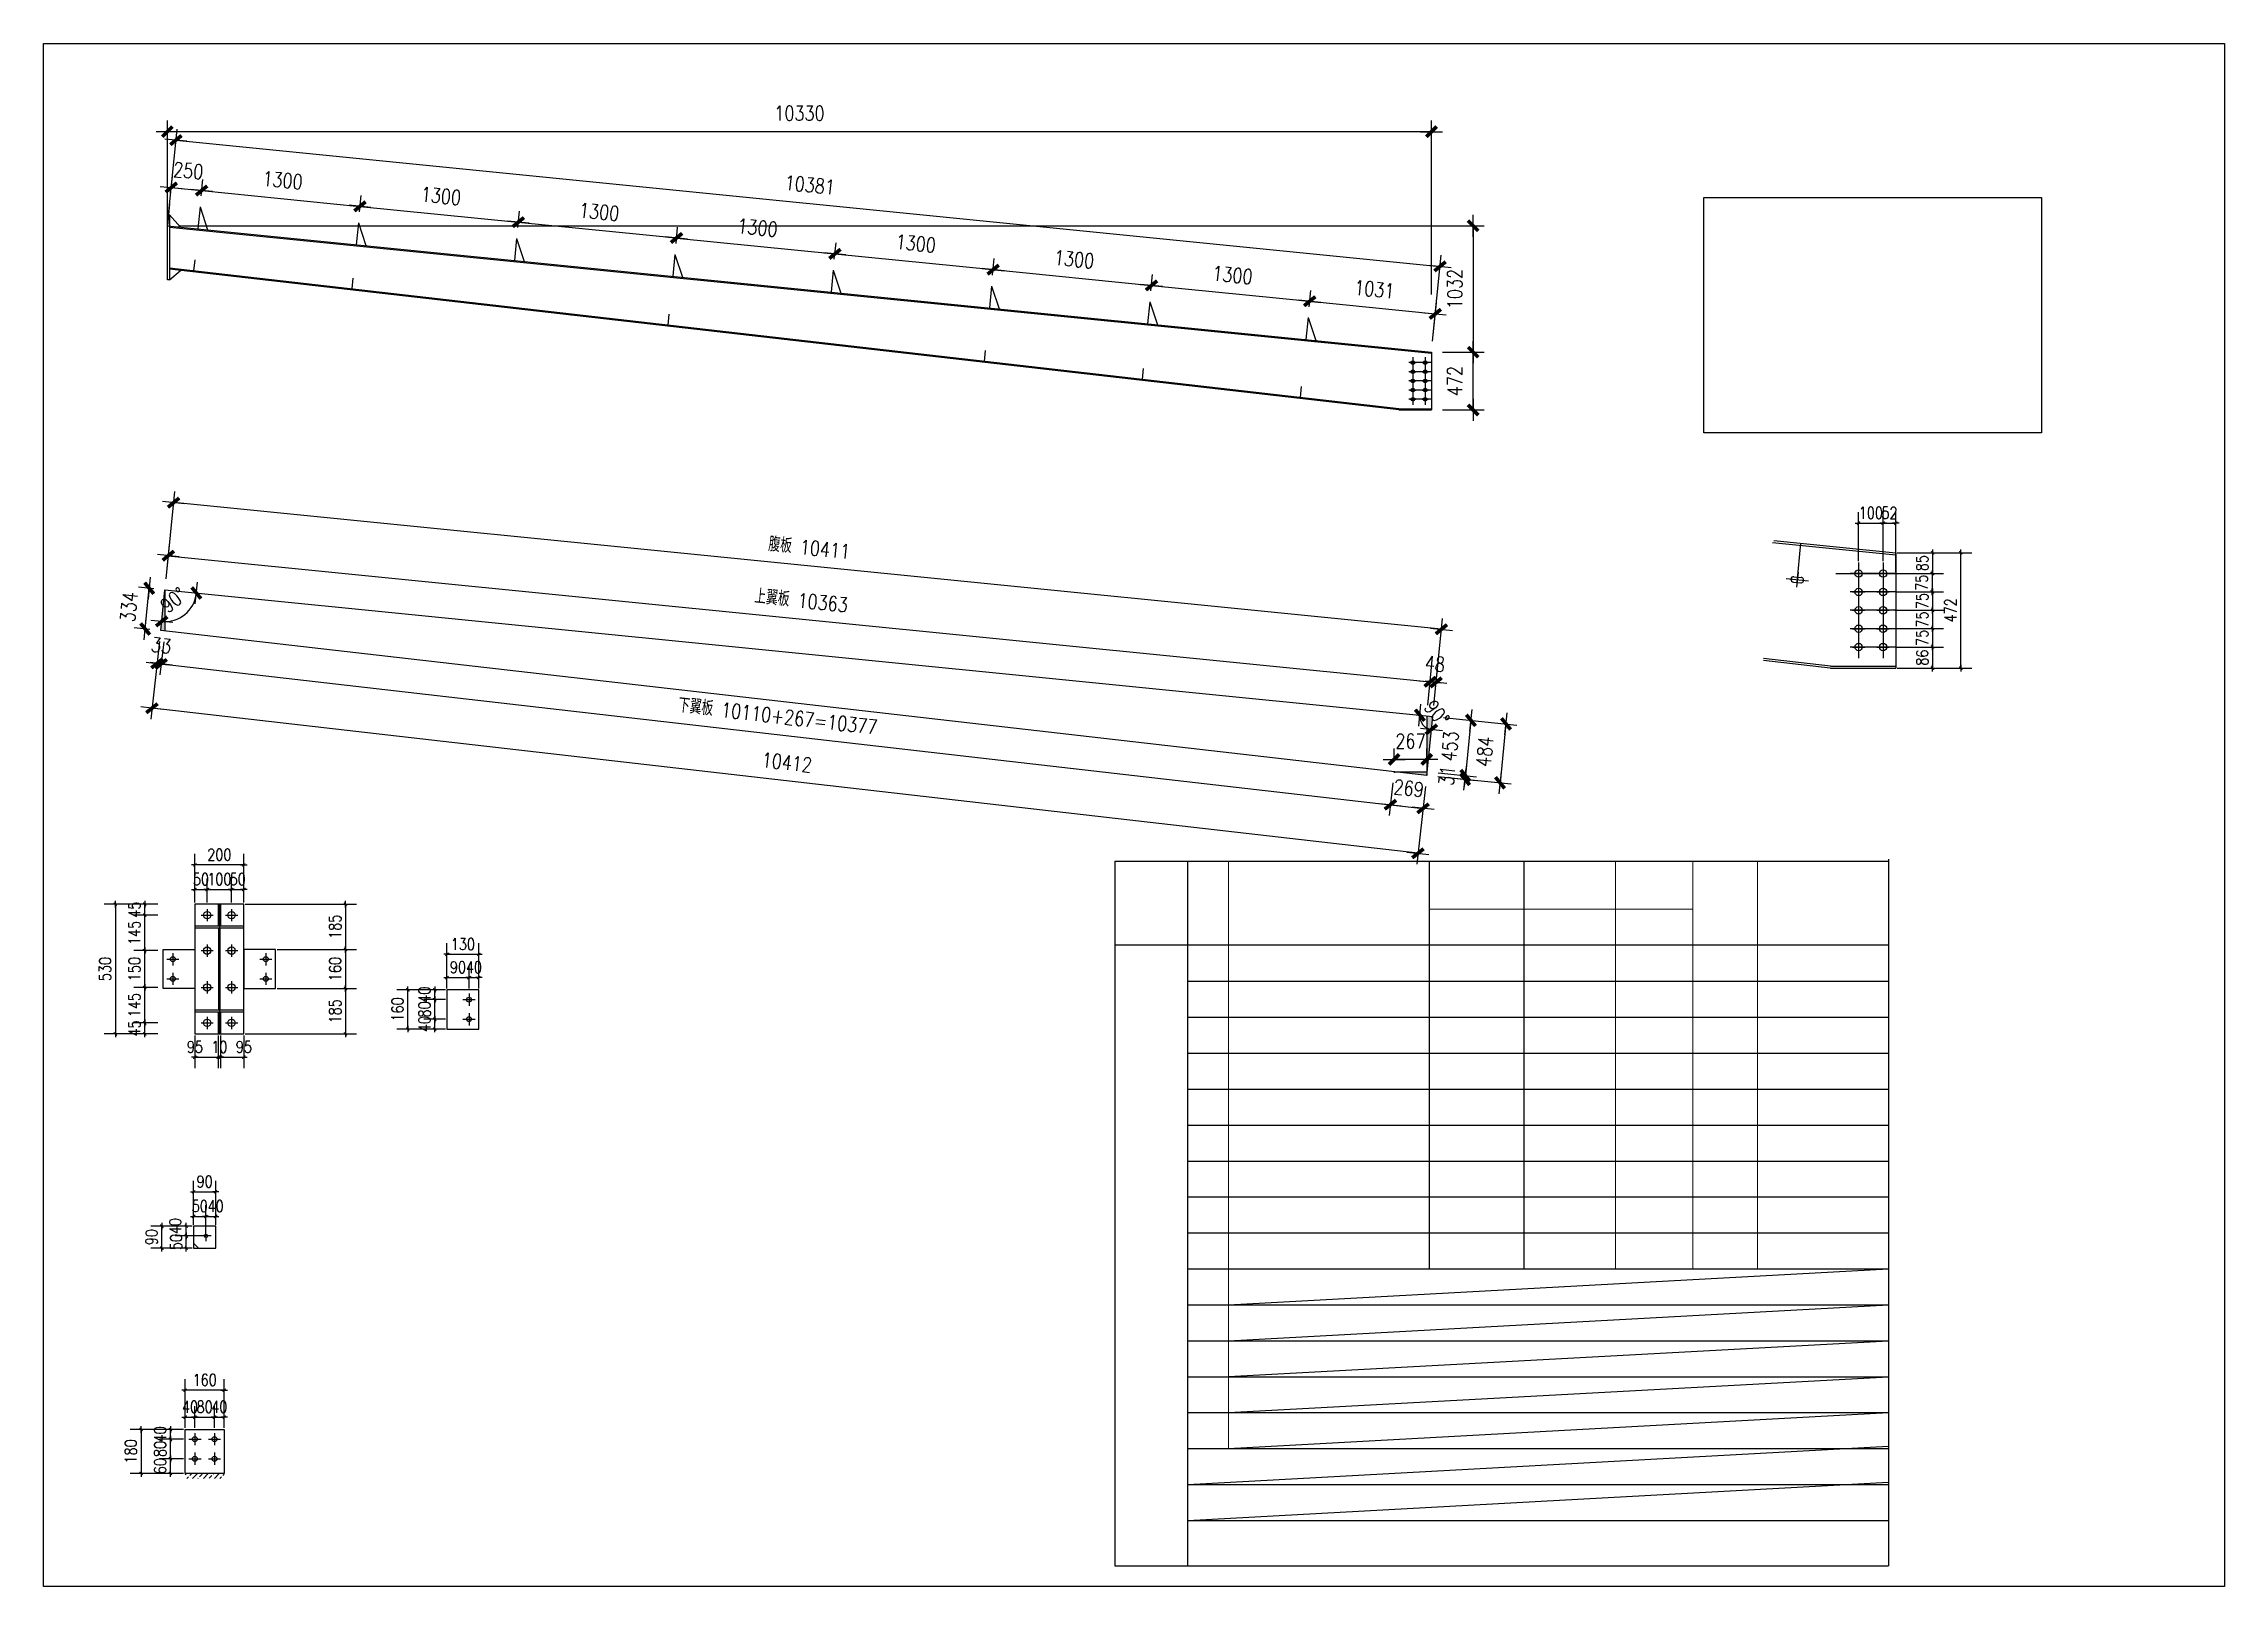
# Model space of a CAD drawing. Header units: millimetres. Extents: x 2287919 to 2522484, y -1845182 to -1736911.
# Drawn here: x 2433384 to 2451204, y -1825512 to -1812912 of the extents above; entities that cross this region are included whole.
import ezdxf

# ---------------------------------------------------------------- set-up
doc = ezdxf.new("R2010")
doc.units = ezdxf.units.MM
doc.header["$LTSCALE"] = 1000
doc.header["$PDMODE"] = 34
doc.layers.add('钢架', color=7, linetype='Continuous', lineweight=25)
doc.styles.add('DIM_FONT', font='simplex.shx', dxfattribs={"width": 0.8, "bigfont": 'hztxt.shx'})
doc.dimstyles.new('WGH(1)', dxfattribs={"dimscale": 1.2, "dimtxt": 100, "dimasz": 0.5, "dimexe": 75, "dimexo": 75, "dimgap": 75, "dimtad": 1, "dimdec": 0, "dimzin": 0, "dimdsep": 46, "dimtxsty": 'DIM_FONT', "dimblk1": '_DIMX', "dimblk2": '_DIMX', "dimsah": 1, "dimcen": 0.09, "dimclrd": 3, "dimclre": 3, "dimclrt": 7, "dimadec": 0, "dimazin": 0, "dimtfac": 1, "dimtdec": 0, "dimtix": 1, "dimtmove": 2, "dimatfit": 3, "dimldrblk": '_DIMX', "dimfxl": 1, "dimtolj": 1, "dimtzin": 0, "dimarcsym": 0})

msp = doc.modelspace()

# ---------------------------------------------------------------- blocks, each defined once
blk = doc.blocks.new('_DIMX')
blk.add_line((-150, 0), (150, 0))
at = {"const_width": 50}
blk.add_lwpolyline([(-70, -70), (70, 70)], dxfattribs=at)
blk = doc.blocks.new('*D862')
at = {"color": 3, "lineweight": -2}
for p, q in [((2434422, -1814131), (2434436, -1813997)), ((2434671, -1814156), (2434684, -1814022)), ((2434426, -1814087), (2434426, -1814087)), ((2434427, -1814087), (2434675, -1814112)), ((2434676, -1814112), (2434677, -1814112))]:
    blk.add_line(p, q, dxfattribs=at)
at = {"layer": 'Defpoints', "color": 0}
for p in [(2434413, -1814221), (2434662, -1814246), (2434675, -1814112)]:
    blk.add_point(p, dxfattribs=at)
at = {"color": 3, "lineweight": -2, "xscale": 0.6, "yscale": 0.6, "zscale": 0.6}
for p, rotation in [((2434427, -1814087), 354.2962499472079), ((2434675, -1814112), 174.2962499472078)]:
    blk.add_blockref('_DIMX', p, dxfattribs=dict(at, rotation=rotation))
at = {"color": 7, "insert": (2434566, -1813950), "char_height": 120, "attachment_point": 5, "rotation": 354.2962, "style": 'DIM_FONT'}
blk.add_mtext('\\A1;250', dxfattribs=at)
blk = doc.blocks.new('*D863')
at = {"color": 3, "lineweight": -2}
for p, q in [((2434671, -1814156), (2434684, -1814022)), ((2434676, -1814112), (2435968, -1814241)), ((2435965, -1814285), (2435978, -1814152))]:
    blk.add_line(p, q, dxfattribs=at)
at = {"layer": 'Defpoints', "color": 0}
for p in [(2434662, -1814246), (2435969, -1814241), (2435956, -1814375)]:
    blk.add_point(p, dxfattribs=at)
at = {"color": 3, "lineweight": -2, "xscale": 0.6, "yscale": 0.6, "zscale": 0.6}
for p, rotation in [((2434675, -1814112), 174.2962499471793), ((2435969, -1814241), 354.2962499471793)]:
    blk.add_blockref('_DIMX', p, dxfattribs=dict(at, rotation=rotation))
at = {"color": 7, "insert": (2435337, -1814027), "char_height": 120, "attachment_point": 5, "rotation": 354.2962, "style": 'DIM_FONT'}
blk.add_mtext('\\A1;1300', dxfattribs=at)
blk = doc.blocks.new('*D864')
at = {"color": 3, "lineweight": -2}
for p, q in [((2435965, -1814285), (2435978, -1814152)), ((2435970, -1814241), (2437262, -1814370)), ((2437258, -1814415), (2437272, -1814281))]:
    blk.add_line(p, q, dxfattribs=at)
at = {"layer": 'Defpoints', "color": 0}
for p in [(2435956, -1814375), (2437263, -1814370), (2437249, -1814504)]:
    blk.add_point(p, dxfattribs=at)
at = {"color": 3, "lineweight": -2, "xscale": 0.6, "yscale": 0.6, "zscale": 0.6}
for p, rotation in [((2435969, -1814241), 174.2962499471793), ((2437263, -1814370), 354.2962499471793)]:
    blk.add_blockref('_DIMX', p, dxfattribs=dict(at, rotation=rotation))
at = {"color": 7, "insert": (2436631, -1814156), "char_height": 120, "attachment_point": 5, "rotation": 354.2962, "style": 'DIM_FONT'}
blk.add_mtext('\\A1;1300', dxfattribs=at)
blk = doc.blocks.new('*D865')
at = {"color": 3, "lineweight": -2}
for p, q in [((2437258, -1814415), (2437272, -1814281)), ((2437263, -1814370), (2438556, -1814499)), ((2438552, -1814544), (2438565, -1814410))]:
    blk.add_line(p, q, dxfattribs=at)
at = {"layer": 'Defpoints', "color": 0}
for p in [(2437249, -1814504), (2438556, -1814499), (2438543, -1814633)]:
    blk.add_point(p, dxfattribs=at)
at = {"color": 3, "lineweight": -2, "xscale": 0.6, "yscale": 0.6, "zscale": 0.6}
for p, rotation in [((2437263, -1814370), 174.2962499471793), ((2438556, -1814499), 354.2962499471793)]:
    blk.add_blockref('_DIMX', p, dxfattribs=dict(at, rotation=rotation))
at = {"color": 7, "insert": (2437924, -1814286), "char_height": 120, "attachment_point": 5, "rotation": 354.2962, "style": 'DIM_FONT'}
blk.add_mtext('\\A1;1300', dxfattribs=at)
blk = doc.blocks.new('*D866')
at = {"color": 3, "lineweight": -2}
for p, q in [((2438552, -1814544), (2438565, -1814410)), ((2438557, -1814500), (2439849, -1814629)), ((2439845, -1814673), (2439859, -1814539))]:
    blk.add_line(p, q, dxfattribs=at)
at = {"layer": 'Defpoints', "color": 0}
for p in [(2438543, -1814633), (2439836, -1814763), (2439850, -1814629)]:
    blk.add_point(p, dxfattribs=at)
at = {"color": 3, "lineweight": -2, "xscale": 0.6, "yscale": 0.6, "zscale": 0.6}
for p, rotation in [((2438556, -1814499), 174.2962499471793), ((2439850, -1814629), 354.2962499471793)]:
    blk.add_blockref('_DIMX', p, dxfattribs=dict(at, rotation=rotation))
at = {"color": 7, "insert": (2439218, -1814415), "char_height": 120, "attachment_point": 5, "rotation": 354.2962, "style": 'DIM_FONT'}
blk.add_mtext('\\A1;1300', dxfattribs=at)
blk = doc.blocks.new('*D867')
at = {"color": 3, "lineweight": -2}
for p, q in [((2439845, -1814673), (2439859, -1814539)), ((2439850, -1814629), (2441143, -1814758)), ((2441139, -1814802), (2441152, -1814668))]:
    blk.add_line(p, q, dxfattribs=at)
at = {"layer": 'Defpoints', "color": 0}
for p in [(2439836, -1814763), (2441143, -1814758), (2441130, -1814892)]:
    blk.add_point(p, dxfattribs=at)
at = {"color": 3, "lineweight": -2, "xscale": 0.6, "yscale": 0.6, "zscale": 0.6}
for p, rotation in [((2439850, -1814629), 174.2962499471793), ((2441143, -1814758), 354.2962499471793)]:
    blk.add_blockref('_DIMX', p, dxfattribs=dict(at, rotation=rotation))
at = {"color": 7, "insert": (2440511, -1814544), "char_height": 120, "attachment_point": 5, "rotation": 354.2962, "style": 'DIM_FONT'}
blk.add_mtext('\\A1;1300', dxfattribs=at)
blk = doc.blocks.new('*D868')
at = {"color": 3, "lineweight": -2}
for p, q in [((2441139, -1814802), (2441152, -1814668)), ((2441144, -1814758), (2442436, -1814887)), ((2442432, -1814931), (2442446, -1814798))]:
    blk.add_line(p, q, dxfattribs=at)
at = {"layer": 'Defpoints', "color": 0}
for p in [(2441130, -1814892), (2442437, -1814887), (2442424, -1815021)]:
    blk.add_point(p, dxfattribs=at)
at = {"color": 3, "lineweight": -2, "xscale": 0.6, "yscale": 0.6, "zscale": 0.6}
for p, rotation in [((2441143, -1814758), 174.2962499471793), ((2442437, -1814887), 354.2962499471793)]:
    blk.add_blockref('_DIMX', p, dxfattribs=dict(at, rotation=rotation))
at = {"color": 7, "insert": (2441805, -1814673), "char_height": 120, "attachment_point": 5, "rotation": 354.2962, "style": 'DIM_FONT'}
blk.add_mtext('\\A1;1300', dxfattribs=at)
blk = doc.blocks.new('*D869')
at = {"color": 3, "lineweight": -2}
for p, q in [((2442432, -1814931), (2442446, -1814798)), ((2442437, -1814887), (2443730, -1815016)), ((2443726, -1815061), (2443739, -1814927))]:
    blk.add_line(p, q, dxfattribs=at)
at = {"layer": 'Defpoints', "color": 0}
for p in [(2442424, -1815021), (2443730, -1815016), (2443717, -1815150)]:
    blk.add_point(p, dxfattribs=at)
at = {"color": 3, "lineweight": -2, "xscale": 0.6, "yscale": 0.6, "zscale": 0.6}
for p, rotation in [((2442437, -1814887), 174.2962499471793), ((2443730, -1815016), 354.2962499471793)]:
    blk.add_blockref('_DIMX', p, dxfattribs=dict(at, rotation=rotation))
at = {"color": 7, "insert": (2443099, -1814802), "char_height": 120, "attachment_point": 5, "rotation": 354.2962, "style": 'DIM_FONT'}
blk.add_mtext('\\A1;1300', dxfattribs=at)
blk = doc.blocks.new('*D870')
at = {"color": 3, "lineweight": -2}
for p, q in [((2443726, -1815061), (2443739, -1814927)), ((2443731, -1815016), (2444756, -1815119)), ((2444734, -1815342), (2444765, -1815029))]:
    blk.add_line(p, q, dxfattribs=at)
at = {"layer": 'Defpoints', "color": 0}
for p in [(2444756, -1815119), (2443717, -1815150), (2444725, -1815432)]:
    blk.add_point(p, dxfattribs=at)
at = {"color": 3, "lineweight": -2, "xscale": 0.6, "yscale": 0.6, "zscale": 0.6}
for p, rotation in [((2443730, -1815016), 174.2962499471793), ((2444756, -1815119), 354.2962499471793)]:
    blk.add_blockref('_DIMX', p, dxfattribs=dict(at, rotation=rotation))
at = {"color": 7, "insert": (2444258, -1814918), "char_height": 120, "attachment_point": 5, "rotation": 354.2962, "style": 'DIM_FONT'}
blk.add_mtext('\\A1;1031', dxfattribs=at)
blk = doc.blocks.new('*D871')
at = {"color": 3, "lineweight": -2}
for p, q in [((2434485, -1814400), (2445155, -1814400)), ((2445065, -1814401), (2445065, -1815431)), ((2444815, -1815432), (2445155, -1815432))]:
    blk.add_line(p, q, dxfattribs=at)
at = {"layer": 'Defpoints', "color": 0}
for p in [(2434395, -1814400), (2444725, -1815432), (2445065, -1815432)]:
    blk.add_point(p, dxfattribs=at)
at = {"color": 3, "lineweight": -2, "xscale": 0.6, "yscale": 0.6, "zscale": 0.6}
for p, rotation in [((2445065, -1814400), 90), ((2445065, -1815432), 270)]:
    blk.add_blockref('_DIMX', p, dxfattribs=dict(at, rotation=rotation))
at = {"color": 7, "insert": (2444915, -1814916), "char_height": 120, "attachment_point": 5, "rotation": 90, "style": 'DIM_FONT'}
blk.add_mtext('\\A1;1032', dxfattribs=at)
blk = doc.blocks.new('*D872')
at = {"color": 3, "lineweight": -2}
for p, q in [((2434395, -1814310), (2434395, -1813541)), ((2444725, -1814960), (2444725, -1813541)), ((2444724, -1813631), (2434396, -1813631))]:
    blk.add_line(p, q, dxfattribs=at)
at = {"layer": 'Defpoints', "color": 0}
for p in [(2434395, -1813631), (2434395, -1814400), (2444725, -1815050)]:
    blk.add_point(p, dxfattribs=at)
at = {"color": 3, "lineweight": -2, "xscale": 0.6, "yscale": 0.6, "zscale": 0.6, "rotation": 180}
blk.add_blockref('_DIMX', (2434395, -1813631), dxfattribs=at)
at = {"color": 3, "lineweight": -2, "xscale": 0.6, "yscale": 0.6, "zscale": 0.6}
blk.add_blockref('_DIMX', (2444725, -1813631), dxfattribs=at)
at = {"color": 7, "insert": (2439560, -1813481), "char_height": 120, "attachment_point": 5, "style": 'DIM_FONT'}
blk.add_mtext('\\A1;10330', dxfattribs=at)
blk = doc.blocks.new('*D873')
at = {"color": 3, "lineweight": -2}
for p, q in [((2434404, -1814310), (2434474, -1813610)), ((2434466, -1813700), (2444794, -1814731)), ((2444734, -1815341), (2444804, -1814641))]:
    blk.add_line(p, q, dxfattribs=at)
at = {"layer": 'Defpoints', "color": 0}
for p in [(2434395, -1814400), (2444795, -1814731), (2444725, -1815431)]:
    blk.add_point(p, dxfattribs=at)
at = {"color": 3, "lineweight": -2, "xscale": 0.6, "yscale": 0.6, "zscale": 0.6}
for p, rotation in [((2434465, -1813700), 174.3009910536183), ((2444795, -1814731), 354.3009910536182)]:
    blk.add_blockref('_DIMX', p, dxfattribs=dict(at, rotation=rotation))
at = {"color": 7, "insert": (2439645, -1814066), "char_height": 120, "attachment_point": 5, "rotation": 354.301, "style": 'DIM_FONT'}
blk.add_mtext('\\A1;10381', dxfattribs=at)
blk = doc.blocks.new('*D847')
at = {"color": 3, "lineweight": -2}
for p, q in [((2444815, -1815432), (2445155, -1815432)), ((2445065, -1815903), (2445065, -1815432)), ((2444815, -1815904), (2445155, -1815904))]:
    blk.add_line(p, q, dxfattribs=at)
at = {"layer": 'Defpoints', "color": 0}
for p in [(2444725, -1815432), (2445065, -1815432), (2444725, -1815904)]:
    blk.add_point(p, dxfattribs=at)
at = {"color": 3, "lineweight": -2, "xscale": 0.6, "yscale": 0.6, "zscale": 0.6}
for p, rotation in [((2445065, -1815432), 90), ((2445065, -1815904), 270)]:
    blk.add_blockref('_DIMX', p, dxfattribs=dict(at, rotation=rotation))
at = {"color": 7, "insert": (2444915, -1815668), "char_height": 120, "attachment_point": 5, "rotation": 90, "style": 'DIM_FONT'}
blk.add_mtext('\\A1;472', dxfattribs=at)
blk = doc.blocks.new('*D848')
at = {"color": 3, "lineweight": -2}
for p, q in [((2434285, -1817364), (2434158, -1817352)), ((2434214, -1817693), (2434247, -1817360)), ((2434247, -1817360), (2434247, -1817359)), ((2434252, -1817697), (2434125, -1817684)), ((2434214, -1817693), (2434214, -1817694))]:
    blk.add_line(p, q, dxfattribs=at)
at = {"layer": 'Defpoints', "color": 0}
for p in [(2434247, -1817360), (2434375, -1817373), (2434342, -1817706)]:
    blk.add_point(p, dxfattribs=at)
at = {"color": 3, "lineweight": -2, "xscale": 0.6, "yscale": 0.6, "zscale": 0.6}
for p, rotation in [((2434247, -1817360), 264.2962499471183), ((2434214, -1817693), 84.29624994711833)]:
    blk.add_blockref('_DIMX', p, dxfattribs=dict(at, rotation=rotation))
at = {"color": 7, "insert": (2434081, -1817512), "char_height": 120, "attachment_point": 5, "rotation": 84.2962, "style": 'DIM_FONT'}
blk.add_mtext('\\A1;334', dxfattribs=at)
blk = doc.blocks.new('*D849')
at = {"color": 3, "lineweight": -2}
for p, q in [((2444824, -1818417), (2445423, -1818477)), ((2445333, -1818468), (2445285, -1818949)), ((2444776, -1818898), (2445375, -1818958))]:
    blk.add_line(p, q, dxfattribs=at)
at = {"layer": 'Defpoints', "color": 0}
for p in [(2444735, -1818408), (2444686, -1818889), (2445285, -1818949)]:
    blk.add_point(p, dxfattribs=at)
at = {"color": 3, "lineweight": -2, "xscale": 0.6, "yscale": 0.6, "zscale": 0.6}
for p, rotation in [((2445334, -1818468), 84.29624994717204), ((2445285, -1818949), 264.296249947172)]:
    blk.add_blockref('_DIMX', p, dxfattribs=dict(at, rotation=rotation))
at = {"color": 7, "insert": (2445160, -1818694), "char_height": 120, "attachment_point": 5, "rotation": 84.2962, "style": 'DIM_FONT'}
blk.add_mtext('\\A1;484', dxfattribs=at)
blk = doc.blocks.new('*D850')
at = {"color": 3, "lineweight": -2}
for p, q in [((2434384, -1817284), (2434412, -1817004)), ((2434403, -1817094), (2444714, -1818124)), ((2444695, -1818314), (2444723, -1818034))]:
    blk.add_line(p, q, dxfattribs=at)
at = {"layer": 'Defpoints', "color": 0}
for p in [(2434375, -1817373), (2444714, -1818124), (2444686, -1818403)]:
    blk.add_point(p, dxfattribs=at)
at = {"color": 3, "lineweight": -2, "xscale": 0.6, "yscale": 0.6, "zscale": 0.6}
for p, rotation in [((2434403, -1817094), 174.2962499471587), ((2444714, -1818124), 354.2962499471587)]:
    blk.add_blockref('_DIMX', p, dxfattribs=dict(at, rotation=rotation))
at = {"color": 7, "insert": (2439574, -1817460), "char_height": 120, "attachment_point": 5, "rotation": 354.2962, "style": 'DIM_FONT'}
blk.add_mtext('\\A1;上翼板 10363', dxfattribs=at)
blk = doc.blocks.new('*D851')
at = {"color": 3, "lineweight": -2}
for p, q in [((2444695, -1818314), (2444723, -1818034)), ((2444714, -1818124), (2444713, -1818124)), ((2444714, -1818124), (2444762, -1818129)), ((2444744, -1818318), (2444771, -1818039)), ((2444763, -1818129), (2444764, -1818129))]:
    blk.add_line(p, q, dxfattribs=at)
at = {"layer": 'Defpoints', "color": 0}
for p in [(2444762, -1818129), (2444686, -1818403), (2444735, -1818408)]:
    blk.add_point(p, dxfattribs=at)
at = {"color": 3, "lineweight": -2, "xscale": 0.6, "yscale": 0.6, "zscale": 0.6}
for p, rotation in [((2444714, -1818124), 354.296249947179), ((2444762, -1818129), 174.2962499471789)]:
    blk.add_blockref('_DIMX', p, dxfattribs=dict(at, rotation=rotation))
at = {"color": 7, "insert": (2444753, -1817977), "char_height": 120, "attachment_point": 5, "rotation": 354.2962, "style": 'DIM_FONT'}
blk.add_mtext('\\A1;48', dxfattribs=at)
blk = doc.blocks.new('*D852')
at = {"color": 3, "lineweight": -2}
for p, q in [((2434332, -1817794), (2434301, -1818064)), ((2434365, -1817798), (2434334, -1818067)), ((2434310, -1817974), (2434310, -1817974)), ((2434311, -1817974), (2434344, -1817978)), ((2434345, -1817978), (2434345, -1817978))]:
    blk.add_line(p, q, dxfattribs=at)
at = {"layer": 'Defpoints', "color": 0}
for p in [(2434342, -1817705), (2434375, -1817709), (2434344, -1817978)]:
    blk.add_point(p, dxfattribs=at)
at = {"color": 3, "lineweight": -2, "xscale": 0.6, "yscale": 0.6, "zscale": 0.6}
for p, rotation in [((2434311, -1817974), 353.4687182791641), ((2434344, -1817978), 173.4687182791641)]:
    blk.add_blockref('_DIMX', p, dxfattribs=dict(at, rotation=rotation))
at = {"color": 7, "insert": (2434345, -1817827), "char_height": 120, "attachment_point": 5, "rotation": 353.4687, "style": 'DIM_FONT'}
blk.add_mtext('\\A1;33', dxfattribs=at)
blk = doc.blocks.new('*D853')
at = {"color": 3, "lineweight": -2}
for p, q in [((2434365, -1817798), (2434334, -1818067)), ((2434345, -1817978), (2444388, -1819128)), ((2444409, -1818948), (2444378, -1819217))]:
    blk.add_line(p, q, dxfattribs=at)
at = {"layer": 'Defpoints', "color": 0}
for p in [(2434375, -1817709), (2444419, -1818859), (2444389, -1819128)]:
    blk.add_point(p, dxfattribs=at)
at = {"color": 3, "lineweight": -2, "xscale": 0.6, "yscale": 0.6, "zscale": 0.6}
for p, rotation in [((2434344, -1817978), 173.4687182791134), ((2444389, -1819128), 353.4687182791134)]:
    blk.add_blockref('_DIMX', p, dxfattribs=dict(at, rotation=rotation))
at = {"color": 7, "insert": (2439383, -1818404), "char_height": 120, "attachment_point": 5, "rotation": 353.4687, "style": 'DIM_FONT'}
blk.add_mtext('\\A1;下翼板 10110+267=10377', dxfattribs=at)
blk = doc.blocks.new('*D854')
at = {"color": 3, "lineweight": -2}
for p, q in [((2444409, -1818948), (2444378, -1819217)), ((2444676, -1818979), (2444645, -1819248)), ((2444388, -1819128), (2444387, -1819128)), ((2444389, -1819128), (2444656, -1819158)), ((2444656, -1819159), (2444657, -1819159))]:
    blk.add_line(p, q, dxfattribs=at)
at = {"layer": 'Defpoints', "color": 0}
for p in [(2444419, -1818859), (2444686, -1818889), (2444656, -1819158)]:
    blk.add_point(p, dxfattribs=at)
at = {"color": 3, "lineweight": -2, "xscale": 0.6, "yscale": 0.6, "zscale": 0.6}
for p, rotation in [((2444389, -1819128), 353.4687182791134), ((2444656, -1819158), 173.4687182791134)]:
    blk.add_blockref('_DIMX', p, dxfattribs=dict(at, rotation=rotation))
at = {"color": 7, "insert": (2444539, -1818994), "char_height": 120, "attachment_point": 5, "rotation": 353.4687, "style": 'DIM_FONT'}
blk.add_mtext('\\A1;269', dxfattribs=at)
blk = doc.blocks.new('*D855')
at = {"color": 3, "lineweight": -2}
for p, q in [((2434332, -1817794), (2434259, -1818430)), ((2444613, -1819525), (2434270, -1818340)), ((2444676, -1818979), (2444604, -1819614))]:
    blk.add_line(p, q, dxfattribs=at)
at = {"layer": 'Defpoints', "color": 0}
for p in [(2434342, -1817705), (2434269, -1818340), (2444686, -1818889)]:
    blk.add_point(p, dxfattribs=at)
at = {"color": 3, "lineweight": -2, "xscale": 0.6, "yscale": 0.6, "zscale": 0.6}
for p, rotation in [((2434269, -1818340), 173.468718279122), ((2444614, -1819525), 353.468718279122)]:
    blk.add_blockref('_DIMX', p, dxfattribs=dict(at, rotation=rotation))
at = {"color": 7, "insert": (2439458, -1818783), "char_height": 120, "attachment_point": 5, "rotation": 353.4687, "style": 'DIM_FONT'}
blk.add_mtext('\\A1;10412', dxfattribs=at)
blk = doc.blocks.new('*D856')
at = {"color": 3, "lineweight": -2}
for p, q in [((2444419, -1818769), (2444419, -1818668)), ((2444686, -1818769), (2444686, -1818668)), ((2444419, -1818758), (2444418, -1818758)), ((2444686, -1818758), (2444419, -1818758)), ((2444687, -1818758), (2444688, -1818758))]:
    blk.add_line(p, q, dxfattribs=at)
at = {"layer": 'Defpoints', "color": 0}
for p in [(2444419, -1818758), (2444419, -1818859), (2444686, -1818859)]:
    blk.add_point(p, dxfattribs=at)
at = {"color": 3, "lineweight": -2, "xscale": 0.6, "yscale": 0.6, "zscale": 0.6}
for p, rotation in [((2444419, -1818758), 9.994575031030957e-11), ((2444686, -1818758), 180.0000000001)]:
    blk.add_blockref('_DIMX', p, dxfattribs=dict(at, rotation=rotation))
at = {"color": 7, "insert": (2444553, -1818608), "char_height": 120, "attachment_point": 5, "style": 'DIM_FONT'}
blk.add_mtext('\\A1;267', dxfattribs=at)
blk = doc.blocks.new('*D857')
at = {"color": 3, "lineweight": -2}
for p, q in [((2434384, -1817284), (2434455, -1816571)), ((2444805, -1817695), (2434447, -1816661)), ((2444744, -1818318), (2444815, -1817606))]:
    blk.add_line(p, q, dxfattribs=at)
at = {"layer": 'Defpoints', "color": 0}
for p in [(2434446, -1816661), (2434375, -1817373), (2444735, -1818408)]:
    blk.add_point(p, dxfattribs=at)
at = {"color": 3, "lineweight": -2, "xscale": 0.6, "yscale": 0.6, "zscale": 0.6}
for p, rotation in [((2434446, -1816661), 174.2962499471564), ((2444806, -1817695), 354.2962499471564)]:
    blk.add_blockref('_DIMX', p, dxfattribs=dict(at, rotation=rotation))
at = {"color": 7, "insert": (2439641, -1817029), "char_height": 120, "attachment_point": 5, "rotation": 354.2962, "style": 'DIM_FONT'}
blk.add_mtext('\\A1;腹板 10411', dxfattribs=at)
blk = doc.blocks.new('*D858')
at = {"color": 3, "lineweight": -2}
for p, q in [((2444824, -1818417), (2445137, -1818448)), ((2445047, -1818440), (2445002, -1818890)), ((2444779, -1818868), (2445092, -1818899))]:
    blk.add_line(p, q, dxfattribs=at)
at = {"layer": 'Defpoints', "color": 0}
for p in [(2444735, -1818408), (2444690, -1818859), (2445002, -1818890)]:
    blk.add_point(p, dxfattribs=at)
at = {"color": 3, "lineweight": -2, "xscale": 0.6, "yscale": 0.6, "zscale": 0.6}
for p, rotation in [((2445047, -1818439), 84.2962499472315), ((2445002, -1818890), 264.2962499472315)]:
    blk.add_blockref('_DIMX', p, dxfattribs=dict(at, rotation=rotation))
at = {"color": 7, "insert": (2444876, -1818650), "char_height": 120, "attachment_point": 5, "rotation": 84.2962, "style": 'DIM_FONT'}
blk.add_mtext('\\A1;453', dxfattribs=at)
blk = doc.blocks.new('*D859')
at = {"color": 3, "lineweight": -2}
for p, q in [((2444779, -1818868), (2445092, -1818899)), ((2444776, -1818898), (2445089, -1818930)), ((2445002, -1818890), (2444999, -1818921)), ((2444999, -1818921), (2444999, -1818922)), ((2445002, -1818890), (2445002, -1818889))]:
    blk.add_line(p, q, dxfattribs=at)
at = {"layer": 'Defpoints', "color": 0}
for p in [(2444690, -1818859), (2444686, -1818889), (2444999, -1818921)]:
    blk.add_point(p, dxfattribs=at)
at = {"color": 3, "lineweight": -2, "xscale": 0.6, "yscale": 0.6, "zscale": 0.6}
for p, rotation in [((2444999, -1818921), 84.29624994728499), ((2445002, -1818890), 264.296249947285)]:
    blk.add_blockref('_DIMX', p, dxfattribs=dict(at, rotation=rotation))
at = {"color": 7, "insert": (2444852, -1818890), "char_height": 120, "attachment_point": 5, "rotation": 84.2962, "style": 'DIM_FONT'}
blk.add_mtext('\\A1;31', dxfattribs=at)
blk = doc.blocks.new('*D860')
at = {"color": 3, "lineweight": -2}
blk.add_arc((2434375, -1817373), 259, 264.4292, 354.1633, dxfattribs=at)
at = {"layer": 'Defpoints', "color": 0}
for p in [(2434375, -1817373), (2434375, -1817373), (2434481, -1817609), (2434342, -1817706), (2444735, -1818408)]:
    blk.add_point(p, dxfattribs=at)
at = {"color": 3, "lineweight": -2, "xscale": 0.6, "yscale": 0.6, "zscale": 0.6}
for p, rotation in [((2434632, -1817399), 84.22978583323385), ((2434349, -1817631), 174.3627140611188)]:
    blk.add_blockref('_DIMX', p, dxfattribs=dict(at, rotation=rotation))
at = {"color": 7, "insert": (2434444, -1817457), "char_height": 120, "attachment_point": 5, "rotation": 39.2962, "style": 'DIM_FONT'}
blk.add_mtext('\\A1;90°', dxfattribs=at)
blk = doc.blocks.new('*D861')
at = {"color": 3, "lineweight": -2}
blk.add_arc((2444735, -1818408), 105, 174.6224, 263.9701, dxfattribs=at)
at = {"layer": 'Defpoints', "color": 0}
for p in [(2434375, -1817373), (2444638, -1818451), (2444735, -1818408), (2444735, -1818408), (2444686, -1818889)]:
    blk.add_point(p, dxfattribs=at)
at = {"color": 3, "lineweight": -2, "xscale": 0.6, "yscale": 0.6, "zscale": 0.6}
for p, rotation in [((2444630, -1818397), 84.45933675679083), ((2444724, -1818513), 354.1331631375081)]:
    blk.add_blockref('_DIMX', p, dxfattribs=dict(at, rotation=rotation))
at = {"color": 7, "insert": (2444769, -1818380), "char_height": 120, "attachment_point": 5, "rotation": 309.2962, "style": 'DIM_FONT'}
blk.add_mtext('\\A1;90°', dxfattribs=at)
blk = doc.blocks.new('*D819')
at = {"color": 3, "lineweight": -2}
for p, q in [((2434318, -1820910), (2434120, -1820910)), ((2434318, -1821000), (2434120, -1821000)), ((2434210, -1820909.82), (2434210, -1820909.64)), ((2434210, -1821000), (2434210, -1820910)), ((2434210, -1821000.18), (2434210, -1821000.36))]:
    blk.add_line(p, q, dxfattribs=at)
at = {"layer": 'Defpoints', "color": 0}
for p in [(2434210, -1820910), (2434330, -1820910), (2434330, -1821000)]:
    blk.add_point(p, dxfattribs=at)
at = {"color": 3, "lineweight": -2, "xscale": 0.18, "yscale": 0.18, "zscale": 0.18}
for p, rotation in [((2434210, -1820910), 270), ((2434210, -1821000), 90)]:
    blk.add_blockref('_DIMX', p, dxfattribs=dict(at, rotation=rotation))
at = {"color": 7, "insert": (2434126, -1820955), "char_height": 96, "attachment_point": 5, "rotation": 90, "style": 'DIM_FONT'}
blk.add_mtext('\\A1;45', dxfattribs=at)
blk = doc.blocks.new('*D820')
at = {"color": 3, "lineweight": -2}
for p, q in [((2434318, -1820620), (2434120, -1820620)), ((2434210, -1820909.82), (2434210, -1820620.18)), ((2434318, -1820910), (2434120, -1820910))]:
    blk.add_line(p, q, dxfattribs=at)
at = {"layer": 'Defpoints', "color": 0}
for p in [(2434210, -1820620), (2434330, -1820620), (2434330, -1820910)]:
    blk.add_point(p, dxfattribs=at)
at = {"color": 3, "lineweight": -2, "xscale": 0.18, "yscale": 0.18, "zscale": 0.18}
for p, rotation in [((2434210, -1820620), 90), ((2434210, -1820910), 270)]:
    blk.add_blockref('_DIMX', p, dxfattribs=dict(at, rotation=rotation))
at = {"color": 7, "insert": (2434126, -1820765), "char_height": 96, "attachment_point": 5, "rotation": 90, "style": 'DIM_FONT'}
blk.add_mtext('\\A1;145', dxfattribs=at)
blk = doc.blocks.new('*D821')
at = {"color": 3, "lineweight": -2}
for p, q in [((2434318, -1820320), (2434120, -1820320)), ((2434210, -1820619.82), (2434210, -1820320.18)), ((2434318, -1820620), (2434120, -1820620))]:
    blk.add_line(p, q, dxfattribs=at)
at = {"layer": 'Defpoints', "color": 0}
for p in [(2434210, -1820320), (2434330, -1820320), (2434330, -1820620)]:
    blk.add_point(p, dxfattribs=at)
at = {"color": 3, "lineweight": -2, "xscale": 0.18, "yscale": 0.18, "zscale": 0.18}
for p, rotation in [((2434210, -1820320), 90), ((2434210, -1820620), 270)]:
    blk.add_blockref('_DIMX', p, dxfattribs=dict(at, rotation=rotation))
at = {"color": 7, "insert": (2434126, -1820470), "char_height": 96, "attachment_point": 5, "rotation": 90, "style": 'DIM_FONT'}
blk.add_mtext('\\A1;150', dxfattribs=at)
blk = doc.blocks.new('*D822')
at = {"color": 3, "lineweight": -2}
for p, q in [((2434318, -1820030), (2434120, -1820030)), ((2434210, -1820319.82), (2434210, -1820030.18)), ((2434318, -1820320), (2434120, -1820320))]:
    blk.add_line(p, q, dxfattribs=at)
at = {"layer": 'Defpoints', "color": 0}
for p in [(2434210, -1820030), (2434330, -1820030), (2434330, -1820320)]:
    blk.add_point(p, dxfattribs=at)
at = {"color": 3, "lineweight": -2, "xscale": 0.18, "yscale": 0.18, "zscale": 0.18}
for p, rotation in [((2434210, -1820030), 90), ((2434210, -1820320), 270)]:
    blk.add_blockref('_DIMX', p, dxfattribs=dict(at, rotation=rotation))
at = {"color": 7, "insert": (2434126, -1820175), "char_height": 96, "attachment_point": 5, "rotation": 90, "style": 'DIM_FONT'}
blk.add_mtext('\\A1;145', dxfattribs=at)
blk = doc.blocks.new('*D823')
at = {"color": 3, "lineweight": -2}
for p, q in [((2434318, -1819940), (2434120, -1819940)), ((2434210, -1819939.82), (2434210, -1819939.64)), ((2434210, -1820030), (2434210, -1819940)), ((2434318, -1820030), (2434120, -1820030)), ((2434210, -1820030.18), (2434210, -1820030.36))]:
    blk.add_line(p, q, dxfattribs=at)
at = {"layer": 'Defpoints', "color": 0}
for p in [(2434210, -1819940), (2434330, -1819940), (2434330, -1820030)]:
    blk.add_point(p, dxfattribs=at)
at = {"color": 3, "lineweight": -2, "xscale": 0.18, "yscale": 0.18, "zscale": 0.18}
for p, rotation in [((2434210, -1819940), 270), ((2434210, -1820030), 90)]:
    blk.add_blockref('_DIMX', p, dxfattribs=dict(at, rotation=rotation))
at = {"color": 7, "insert": (2434126, -1819985), "char_height": 96, "attachment_point": 5, "rotation": 90, "style": 'DIM_FONT'}
blk.add_mtext('\\A1;45', dxfattribs=at)
blk = doc.blocks.new('*D824')
at = {"color": 3, "lineweight": -2}
for p, q in [((2434620, -1819928), (2434620, -1819730)), ((2434720, -1819928), (2434720, -1819730)), ((2434619.82, -1819820), (2434619.64, -1819820)), ((2434620, -1819820), (2434720, -1819820)), ((2434720.18, -1819820), (2434720.36, -1819820))]:
    blk.add_line(p, q, dxfattribs=at)
at = {"layer": 'Defpoints', "color": 0}
for p in [(2434620, -1819940), (2434720, -1819820), (2434720, -1819940)]:
    blk.add_point(p, dxfattribs=at)
at = {"color": 3, "lineweight": -2, "xscale": 0.18, "yscale": 0.18, "zscale": 0.18}
blk.add_blockref('_DIMX', (2434620, -1819820), dxfattribs=at)
at = {"color": 3, "lineweight": -2, "xscale": 0.18, "yscale": 0.18, "zscale": 0.18, "rotation": 180}
blk.add_blockref('_DIMX', (2434720, -1819820), dxfattribs=at)
at = {"color": 7, "insert": (2434670, -1819736), "char_height": 96, "attachment_point": 5, "style": 'DIM_FONT'}
blk.add_mtext('\\A1;50', dxfattribs=at)
blk = doc.blocks.new('*D825')
at = {"color": 3, "lineweight": -2}
for p, q in [((2434720, -1819928), (2434720, -1819730)), ((2434920, -1819928), (2434920, -1819730)), ((2434719.82, -1819820), (2434719.64, -1819820)), ((2434720, -1819820), (2434920, -1819820)), ((2434920.18, -1819820), (2434920.36, -1819820))]:
    blk.add_line(p, q, dxfattribs=at)
at = {"layer": 'Defpoints', "color": 0}
for p in [(2434720, -1819940), (2434920, -1819820), (2434920, -1819940)]:
    blk.add_point(p, dxfattribs=at)
at = {"color": 3, "lineweight": -2, "xscale": 0.18, "yscale": 0.18, "zscale": 0.18}
blk.add_blockref('_DIMX', (2434720, -1819820), dxfattribs=at)
at = {"color": 3, "lineweight": -2, "xscale": 0.18, "yscale": 0.18, "zscale": 0.18, "rotation": 180}
blk.add_blockref('_DIMX', (2434920, -1819820), dxfattribs=at)
at = {"color": 7, "insert": (2434820, -1819736), "char_height": 96, "attachment_point": 5, "style": 'DIM_FONT'}
blk.add_mtext('\\A1;100', dxfattribs=at)
blk = doc.blocks.new('*D874')
at = {"color": 3, "lineweight": -2}
for p, q in [((2434920, -1819928), (2434920, -1819730)), ((2435020, -1819928), (2435020, -1819730)), ((2434919.82, -1819820), (2434919.64, -1819820)), ((2434920, -1819820), (2435020, -1819820)), ((2435020.18, -1819820), (2435020.36, -1819820))]:
    blk.add_line(p, q, dxfattribs=at)
at = {"layer": 'Defpoints', "color": 0}
for p in [(2434920, -1819940), (2435020, -1819820), (2435020, -1819940)]:
    blk.add_point(p, dxfattribs=at)
at = {"color": 3, "lineweight": -2, "xscale": 0.18, "yscale": 0.18, "zscale": 0.18}
blk.add_blockref('_DIMX', (2434920, -1819820), dxfattribs=at)
at = {"color": 3, "lineweight": -2, "xscale": 0.18, "yscale": 0.18, "zscale": 0.18, "rotation": 180}
blk.add_blockref('_DIMX', (2435020, -1819820), dxfattribs=at)
at = {"color": 7, "insert": (2434970, -1819736), "char_height": 96, "attachment_point": 5, "style": 'DIM_FONT'}
blk.add_mtext('\\A1;50', dxfattribs=at)
blk = doc.blocks.new('*D875')
at = {"color": 3, "lineweight": -2}
for p, q in [((2434620, -1819928), (2434620, -1819530)), ((2435020, -1819928), (2435020, -1819530)), ((2435019.82, -1819620), (2434620.18, -1819620))]:
    blk.add_line(p, q, dxfattribs=at)
at = {"layer": 'Defpoints', "color": 0}
for p in [(2434620, -1819620), (2434620, -1819940), (2435020, -1819940)]:
    blk.add_point(p, dxfattribs=at)
at = {"color": 3, "lineweight": -2, "xscale": 0.18, "yscale": 0.18, "zscale": 0.18, "rotation": 180}
blk.add_blockref('_DIMX', (2434620, -1819620), dxfattribs=at)
at = {"color": 3, "lineweight": -2, "xscale": 0.18, "yscale": 0.18, "zscale": 0.18}
blk.add_blockref('_DIMX', (2435020, -1819620), dxfattribs=at)
at = {"color": 7, "insert": (2434820, -1819536), "char_height": 96, "attachment_point": 5, "style": 'DIM_FONT'}
blk.add_mtext('\\A1;200', dxfattribs=at)
blk = doc.blocks.new('*D826')
at = {"color": 3, "lineweight": -2}
for p, q in [((2434318, -1819940), (2433880, -1819940)), ((2433970, -1819940.18), (2433970, -1820999.82)), ((2434318, -1821000), (2433880, -1821000))]:
    blk.add_line(p, q, dxfattribs=at)
at = {"layer": 'Defpoints', "color": 0}
for p in [(2434330, -1819940), (2433970, -1821000), (2434330, -1821000)]:
    blk.add_point(p, dxfattribs=at)
at = {"color": 3, "lineweight": -2, "xscale": 0.18, "yscale": 0.18, "zscale": 0.18}
for p, rotation in [((2433970, -1819940), 90), ((2433970, -1821000), 270)]:
    blk.add_blockref('_DIMX', p, dxfattribs=dict(at, rotation=rotation))
at = {"color": 7, "insert": (2433886, -1820470), "char_height": 96, "attachment_point": 5, "rotation": 90, "style": 'DIM_FONT'}
blk.add_mtext('\\A1;530', dxfattribs=at)
blk = doc.blocks.new('*D838')
at = {"color": 3, "lineweight": -2}
for p, q in [((2434620, -1821012), (2434620, -1821280)), ((2434810, -1821012), (2434810, -1821280)), ((2434620.18, -1821190), (2434809.82, -1821190))]:
    blk.add_line(p, q, dxfattribs=at)
at = {"layer": 'Defpoints', "color": 0}
for p in [(2434620, -1821000), (2434810, -1821000), (2434810, -1821190)]:
    blk.add_point(p, dxfattribs=at)
at = {"color": 3, "lineweight": -2, "xscale": 0.18, "yscale": 0.18, "zscale": 0.18, "rotation": 180}
blk.add_blockref('_DIMX', (2434620, -1821190), dxfattribs=at)
at = {"color": 3, "lineweight": -2, "xscale": 0.18, "yscale": 0.18, "zscale": 0.18}
blk.add_blockref('_DIMX', (2434810, -1821190), dxfattribs=at)
at = {"color": 7, "insert": (2434620, -1821106), "char_height": 96, "attachment_point": 5, "style": 'DIM_FONT'}
blk.add_mtext('\\A1;95', dxfattribs=at)
blk = doc.blocks.new('*D839')
at = {"color": 3, "lineweight": -2}
for p, q in [((2434810, -1821012), (2434810, -1821280)), ((2434830, -1821012), (2434830, -1821280)), ((2434809.82, -1821190), (2434809.64, -1821190)), ((2434810, -1821190), (2434830, -1821190)), ((2434830.18, -1821190), (2434830.36, -1821190))]:
    blk.add_line(p, q, dxfattribs=at)
at = {"layer": 'Defpoints', "color": 0}
for p in [(2434810, -1821000), (2434830, -1821000), (2434830, -1821190)]:
    blk.add_point(p, dxfattribs=at)
at = {"color": 3, "lineweight": -2, "xscale": 0.18, "yscale": 0.18, "zscale": 0.18}
blk.add_blockref('_DIMX', (2434810, -1821190), dxfattribs=at)
at = {"color": 3, "lineweight": -2, "xscale": 0.18, "yscale": 0.18, "zscale": 0.18, "rotation": 180}
blk.add_blockref('_DIMX', (2434830, -1821190), dxfattribs=at)
at = {"color": 7, "insert": (2434820, -1821106), "char_height": 96, "attachment_point": 5, "style": 'DIM_FONT'}
blk.add_mtext('\\A1;10', dxfattribs=at)
blk = doc.blocks.new('*D840')
at = {"color": 3, "lineweight": -2}
for p, q in [((2434830, -1821012), (2434830, -1821280)), ((2435020, -1821012), (2435020, -1821280)), ((2434830.18, -1821190), (2435019.82, -1821190))]:
    blk.add_line(p, q, dxfattribs=at)
at = {"layer": 'Defpoints', "color": 0}
for p in [(2434830, -1821000), (2435020, -1821000), (2435020, -1821190)]:
    blk.add_point(p, dxfattribs=at)
at = {"color": 3, "lineweight": -2, "xscale": 0.18, "yscale": 0.18, "zscale": 0.18, "rotation": 180}
blk.add_blockref('_DIMX', (2434830, -1821190), dxfattribs=at)
at = {"color": 3, "lineweight": -2, "xscale": 0.18, "yscale": 0.18, "zscale": 0.18}
blk.add_blockref('_DIMX', (2435020, -1821190), dxfattribs=at)
at = {"color": 7, "insert": (2435020, -1821106), "char_height": 96, "attachment_point": 5, "style": 'DIM_FONT'}
blk.add_mtext('\\A1;95', dxfattribs=at)
blk = doc.blocks.new('*D841')
at = {"color": 3, "lineweight": -2}
for p, q in [((2434684, -1822650), (2434460, -1822650)), ((2434598, -1822750), (2434460, -1822750)), ((2434550, -1822649.82), (2434550, -1822649.64)), ((2434550, -1822750), (2434550, -1822650)), ((2434550, -1822750.18), (2434550, -1822750.36))]:
    blk.add_line(p, q, dxfattribs=at)
at = {"layer": 'Defpoints', "color": 0}
for p in [(2434550, -1822650), (2434610, -1822750), (2434696, -1822650)]:
    blk.add_point(p, dxfattribs=at)
at = {"color": 3, "lineweight": -2, "xscale": 0.18, "yscale": 0.18, "zscale": 0.18}
for p, rotation in [((2434550, -1822650), 270), ((2434550, -1822750), 90)]:
    blk.add_blockref('_DIMX', p, dxfattribs=dict(at, rotation=rotation))
at = {"color": 7, "insert": (2434466, -1822700), "char_height": 96, "attachment_point": 5, "rotation": 90, "style": 'DIM_FONT'}
blk.add_mtext('\\A1;50', dxfattribs=at)
blk = doc.blocks.new('*D842')
at = {"color": 3, "lineweight": -2}
for p, q in [((2434598, -1822570), (2434460, -1822570)), ((2434550, -1822649.82), (2434550, -1822570.18)), ((2434684, -1822650), (2434460, -1822650))]:
    blk.add_line(p, q, dxfattribs=at)
at = {"layer": 'Defpoints', "color": 0}
for p in [(2434550, -1822570), (2434610, -1822570), (2434696, -1822650)]:
    blk.add_point(p, dxfattribs=at)
at = {"color": 3, "lineweight": -2, "xscale": 0.18, "yscale": 0.18, "zscale": 0.18}
for p, rotation in [((2434550, -1822570), 90), ((2434550, -1822650), 270)]:
    blk.add_blockref('_DIMX', p, dxfattribs=dict(at, rotation=rotation))
at = {"color": 7, "insert": (2434460, -1822570), "char_height": 96, "attachment_point": 5, "rotation": 90, "style": 'DIM_FONT'}
blk.add_mtext('\\A1;40', dxfattribs=at)
blk = doc.blocks.new('*D843')
at = {"color": 3, "lineweight": -2}
for p, q in [((2434610, -1822558), (2434610, -1822400)), ((2434710, -1822624), (2434710, -1822400)), ((2434609.82, -1822490), (2434609.64, -1822490)), ((2434610, -1822490), (2434710, -1822490)), ((2434710.18, -1822490), (2434710.36, -1822490))]:
    blk.add_line(p, q, dxfattribs=at)
at = {"layer": 'Defpoints', "color": 0}
for p in [(2434610, -1822570), (2434710, -1822490), (2434710, -1822636)]:
    blk.add_point(p, dxfattribs=at)
at = {"color": 3, "lineweight": -2, "xscale": 0.18, "yscale": 0.18, "zscale": 0.18}
blk.add_blockref('_DIMX', (2434610, -1822490), dxfattribs=at)
at = {"color": 3, "lineweight": -2, "xscale": 0.18, "yscale": 0.18, "zscale": 0.18, "rotation": 180}
blk.add_blockref('_DIMX', (2434710, -1822490), dxfattribs=at)
at = {"color": 7, "insert": (2434660, -1822406), "char_height": 96, "attachment_point": 5, "style": 'DIM_FONT'}
blk.add_mtext('\\A1;50', dxfattribs=at)
blk = doc.blocks.new('*D844')
at = {"color": 3, "lineweight": -2}
for p, q in [((2434710, -1822624), (2434710, -1822400)), ((2434790, -1822558), (2434790, -1822400)), ((2434710.18, -1822490), (2434789.82, -1822490))]:
    blk.add_line(p, q, dxfattribs=at)
at = {"layer": 'Defpoints', "color": 0}
for p in [(2434790, -1822490), (2434790, -1822570), (2434710, -1822636)]:
    blk.add_point(p, dxfattribs=at)
at = {"color": 3, "lineweight": -2, "xscale": 0.18, "yscale": 0.18, "zscale": 0.18, "rotation": 180}
blk.add_blockref('_DIMX', (2434710, -1822490), dxfattribs=at)
at = {"color": 3, "lineweight": -2, "xscale": 0.18, "yscale": 0.18, "zscale": 0.18}
blk.add_blockref('_DIMX', (2434790, -1822490), dxfattribs=at)
at = {"color": 7, "insert": (2434790, -1822406), "char_height": 96, "attachment_point": 5, "style": 'DIM_FONT'}
blk.add_mtext('\\A1;40', dxfattribs=at)
blk = doc.blocks.new('*D845')
at = {"color": 3, "lineweight": -2}
for p, q in [((2434610, -1822558), (2434610, -1822200)), ((2434790, -1822558), (2434790, -1822200)), ((2434609.82, -1822290), (2434609.64, -1822290)), ((2434610, -1822290), (2434790, -1822290)), ((2434790.18, -1822290), (2434790.36, -1822290))]:
    blk.add_line(p, q, dxfattribs=at)
at = {"layer": 'Defpoints', "color": 0}
for p in [(2434790, -1822290), (2434610, -1822570), (2434790, -1822570)]:
    blk.add_point(p, dxfattribs=at)
at = {"color": 3, "lineweight": -2, "xscale": 0.18, "yscale": 0.18, "zscale": 0.18}
blk.add_blockref('_DIMX', (2434610, -1822290), dxfattribs=at)
at = {"color": 3, "lineweight": -2, "xscale": 0.18, "yscale": 0.18, "zscale": 0.18, "rotation": 180}
blk.add_blockref('_DIMX', (2434790, -1822290), dxfattribs=at)
at = {"color": 7, "insert": (2434700, -1822206), "char_height": 96, "attachment_point": 5, "style": 'DIM_FONT'}
blk.add_mtext('\\A1;90', dxfattribs=at)
blk = doc.blocks.new('*D846')
at = {"color": 3, "lineweight": -2}
for p, q in [((2434598, -1822570), (2434260, -1822570)), ((2434350, -1822569.82), (2434350, -1822569.64)), ((2434350, -1822750), (2434350, -1822570)), ((2434598, -1822750), (2434260, -1822750)), ((2434350, -1822750.18), (2434350, -1822750.36))]:
    blk.add_line(p, q, dxfattribs=at)
at = {"layer": 'Defpoints', "color": 0}
for p in [(2434350, -1822570), (2434610, -1822570), (2434610, -1822750)]:
    blk.add_point(p, dxfattribs=at)
at = {"color": 3, "lineweight": -2, "xscale": 0.18, "yscale": 0.18, "zscale": 0.18}
for p, rotation in [((2434350, -1822570), 270), ((2434350, -1822750), 90)]:
    blk.add_blockref('_DIMX', p, dxfattribs=dict(at, rotation=rotation))
at = {"color": 7, "insert": (2434266, -1822660), "char_height": 96, "attachment_point": 5, "rotation": 90, "style": 'DIM_FONT'}
blk.add_mtext('\\A1;90', dxfattribs=at)
blk = doc.blocks.new('*D876')
at = {"color": 3, "lineweight": -2}
for p, q in [((2434528, -1824470), (2434330, -1824470)), ((2434420, -1824469.82), (2434420, -1824469.64)), ((2434420, -1824590), (2434420, -1824470)), ((2434528, -1824590), (2434330, -1824590)), ((2434420, -1824590.18), (2434420, -1824590.36))]:
    blk.add_line(p, q, dxfattribs=at)
at = {"layer": 'Defpoints', "color": 0}
for p in [(2434420, -1824470), (2434540, -1824470), (2434540, -1824590)]:
    blk.add_point(p, dxfattribs=at)
at = {"color": 3, "lineweight": -2, "xscale": 0.18, "yscale": 0.18, "zscale": 0.18}
for p, rotation in [((2434420, -1824470), 270), ((2434420, -1824590), 90)]:
    blk.add_blockref('_DIMX', p, dxfattribs=dict(at, rotation=rotation))
at = {"color": 7, "insert": (2434336, -1824530), "char_height": 96, "attachment_point": 5, "rotation": 90, "style": 'DIM_FONT'}
blk.add_mtext('\\A1;60', dxfattribs=at)
blk = doc.blocks.new('*D827')
at = {"color": 3, "lineweight": -2}
for p, q in [((2434528, -1824310), (2434330, -1824310)), ((2434420, -1824309.82), (2434420, -1824309.64)), ((2434420, -1824470), (2434420, -1824310)), ((2434528, -1824470), (2434330, -1824470)), ((2434420, -1824470.18), (2434420, -1824470.36))]:
    blk.add_line(p, q, dxfattribs=at)
at = {"layer": 'Defpoints', "color": 0}
for p in [(2434420, -1824310), (2434540, -1824310), (2434540, -1824470)]:
    blk.add_point(p, dxfattribs=at)
at = {"color": 3, "lineweight": -2, "xscale": 0.18, "yscale": 0.18, "zscale": 0.18}
for p, rotation in [((2434420, -1824310), 270), ((2434420, -1824470), 90)]:
    blk.add_blockref('_DIMX', p, dxfattribs=dict(at, rotation=rotation))
at = {"color": 7, "insert": (2434336, -1824390), "char_height": 96, "attachment_point": 5, "rotation": 90, "style": 'DIM_FONT'}
blk.add_mtext('\\A1;80', dxfattribs=at)
blk = doc.blocks.new('*D877')
at = {"color": 3, "lineweight": -2}
for p, q in [((2434528, -1824230), (2434330, -1824230)), ((2434420, -1824229.82), (2434420, -1824229.64)), ((2434420, -1824310), (2434420, -1824230)), ((2434528, -1824310), (2434330, -1824310)), ((2434420, -1824310.18), (2434420, -1824310.36))]:
    blk.add_line(p, q, dxfattribs=at)
at = {"layer": 'Defpoints', "color": 0}
for p in [(2434420, -1824230), (2434540, -1824230), (2434540, -1824310)]:
    blk.add_point(p, dxfattribs=at)
at = {"color": 3, "lineweight": -2, "xscale": 0.18, "yscale": 0.18, "zscale": 0.18}
for p, rotation in [((2434420, -1824230), 270), ((2434420, -1824310), 90)]:
    blk.add_blockref('_DIMX', p, dxfattribs=dict(at, rotation=rotation))
at = {"color": 7, "insert": (2434336, -1824270), "char_height": 96, "attachment_point": 5, "rotation": 90, "style": 'DIM_FONT'}
blk.add_mtext('\\A1;40', dxfattribs=at)
blk = doc.blocks.new('*D828')
at = {"color": 3, "lineweight": -2}
for p, q in [((2434540, -1824218), (2434540, -1824040)), ((2434620, -1824218), (2434620, -1824040)), ((2434539.82, -1824130), (2434539.64, -1824130)), ((2434540, -1824130), (2434620, -1824130)), ((2434620.18, -1824130), (2434620.36, -1824130))]:
    blk.add_line(p, q, dxfattribs=at)
at = {"layer": 'Defpoints', "color": 0}
for p in [(2434540, -1824230), (2434620, -1824130), (2434620, -1824230)]:
    blk.add_point(p, dxfattribs=at)
at = {"color": 3, "lineweight": -2, "xscale": 0.18, "yscale": 0.18, "zscale": 0.18}
blk.add_blockref('_DIMX', (2434540, -1824130), dxfattribs=at)
at = {"color": 3, "lineweight": -2, "xscale": 0.18, "yscale": 0.18, "zscale": 0.18, "rotation": 180}
blk.add_blockref('_DIMX', (2434620, -1824130), dxfattribs=at)
at = {"color": 7, "insert": (2434580, -1824046), "char_height": 96, "attachment_point": 5, "style": 'DIM_FONT'}
blk.add_mtext('\\A1;40', dxfattribs=at)
blk = doc.blocks.new('*D829')
at = {"color": 3, "lineweight": -2}
for p, q in [((2434620, -1824218), (2434620, -1824040)), ((2434780, -1824218), (2434780, -1824040)), ((2434619.82, -1824130), (2434619.64, -1824130)), ((2434620, -1824130), (2434780, -1824130)), ((2434780.18, -1824130), (2434780.36, -1824130))]:
    blk.add_line(p, q, dxfattribs=at)
at = {"layer": 'Defpoints', "color": 0}
for p in [(2434620, -1824230), (2434780, -1824130), (2434780, -1824230)]:
    blk.add_point(p, dxfattribs=at)
at = {"color": 3, "lineweight": -2, "xscale": 0.18, "yscale": 0.18, "zscale": 0.18}
blk.add_blockref('_DIMX', (2434620, -1824130), dxfattribs=at)
at = {"color": 3, "lineweight": -2, "xscale": 0.18, "yscale": 0.18, "zscale": 0.18, "rotation": 180}
blk.add_blockref('_DIMX', (2434780, -1824130), dxfattribs=at)
at = {"color": 7, "insert": (2434700, -1824046), "char_height": 96, "attachment_point": 5, "style": 'DIM_FONT'}
blk.add_mtext('\\A1;80', dxfattribs=at)
blk = doc.blocks.new('*D878')
at = {"color": 3, "lineweight": -2}
for p, q in [((2434780, -1824218), (2434780, -1824040)), ((2434860, -1824218), (2434860, -1824040)), ((2434779.82, -1824130), (2434779.64, -1824130)), ((2434780, -1824130), (2434860, -1824130)), ((2434860.18, -1824130), (2434860.36, -1824130))]:
    blk.add_line(p, q, dxfattribs=at)
at = {"layer": 'Defpoints', "color": 0}
for p in [(2434780, -1824230), (2434860, -1824130), (2434860, -1824230)]:
    blk.add_point(p, dxfattribs=at)
at = {"color": 3, "lineweight": -2, "xscale": 0.18, "yscale": 0.18, "zscale": 0.18}
blk.add_blockref('_DIMX', (2434780, -1824130), dxfattribs=at)
at = {"color": 3, "lineweight": -2, "xscale": 0.18, "yscale": 0.18, "zscale": 0.18, "rotation": 180}
blk.add_blockref('_DIMX', (2434860, -1824130), dxfattribs=at)
at = {"color": 7, "insert": (2434820, -1824046), "char_height": 96, "attachment_point": 5, "style": 'DIM_FONT'}
blk.add_mtext('\\A1;40', dxfattribs=at)
blk = doc.blocks.new('*D879')
at = {"color": 3, "lineweight": -2}
for p, q in [((2434528, -1824230), (2434090, -1824230)), ((2434180, -1824230.18), (2434180, -1824589.82)), ((2434528, -1824590), (2434090, -1824590))]:
    blk.add_line(p, q, dxfattribs=at)
at = {"layer": 'Defpoints', "color": 0}
for p in [(2434540, -1824230), (2434180, -1824590), (2434540, -1824590)]:
    blk.add_point(p, dxfattribs=at)
at = {"color": 3, "lineweight": -2, "xscale": 0.18, "yscale": 0.18, "zscale": 0.18}
for p, rotation in [((2434180, -1824230), 90), ((2434180, -1824590), 270)]:
    blk.add_blockref('_DIMX', p, dxfattribs=dict(at, rotation=rotation))
at = {"color": 7, "insert": (2434096, -1824410), "char_height": 96, "attachment_point": 5, "rotation": 90, "style": 'DIM_FONT'}
blk.add_mtext('\\A1;180', dxfattribs=at)
blk = doc.blocks.new('*D880')
at = {"color": 3, "lineweight": -2}
for p, q in [((2434540, -1824218), (2434540, -1823820)), ((2434860, -1824218), (2434860, -1823820)), ((2434859.82, -1823910), (2434540.18, -1823910))]:
    blk.add_line(p, q, dxfattribs=at)
at = {"layer": 'Defpoints', "color": 0}
for p in [(2434540, -1823910), (2434540, -1824230), (2434860, -1824230)]:
    blk.add_point(p, dxfattribs=at)
at = {"color": 3, "lineweight": -2, "xscale": 0.18, "yscale": 0.18, "zscale": 0.18, "rotation": 180}
blk.add_blockref('_DIMX', (2434540, -1823910), dxfattribs=at)
at = {"color": 3, "lineweight": -2, "xscale": 0.18, "yscale": 0.18, "zscale": 0.18}
blk.add_blockref('_DIMX', (2434860, -1823910), dxfattribs=at)
at = {"color": 7, "insert": (2434700, -1823826), "char_height": 96, "attachment_point": 5, "style": 'DIM_FONT'}
blk.add_mtext('\\A1;160', dxfattribs=at)
blk = doc.blocks.new('*D830')
at = {"color": 3, "lineweight": -2}
for p, q in [((2435032, -1819940), (2435940, -1819940)), ((2435850, -1819940.18), (2435850, -1820309.82)), ((2435292, -1820310), (2435940, -1820310))]:
    blk.add_line(p, q, dxfattribs=at)
at = {"layer": 'Defpoints', "color": 0}
for p in [(2435020, -1819940), (2435280, -1820310), (2435850, -1820310)]:
    blk.add_point(p, dxfattribs=at)
at = {"color": 3, "lineweight": -2, "xscale": 0.18, "yscale": 0.18, "zscale": 0.18}
for p, rotation in [((2435850, -1819940), 90), ((2435850, -1820310), 270)]:
    blk.add_blockref('_DIMX', p, dxfattribs=dict(at, rotation=rotation))
at = {"color": 7, "insert": (2435766, -1820125), "char_height": 96, "attachment_point": 5, "rotation": 90, "style": 'DIM_FONT'}
blk.add_mtext('\\A1;185', dxfattribs=at)
blk = doc.blocks.new('*D831')
at = {"color": 3, "lineweight": -2}
for p, q in [((2435292, -1820310), (2435940, -1820310)), ((2435850, -1820310.18), (2435850, -1820629.82)), ((2435292, -1820630), (2435940, -1820630))]:
    blk.add_line(p, q, dxfattribs=at)
at = {"layer": 'Defpoints', "color": 0}
for p in [(2435280, -1820310), (2435280, -1820630), (2435850, -1820630)]:
    blk.add_point(p, dxfattribs=at)
at = {"color": 3, "lineweight": -2, "xscale": 0.18, "yscale": 0.18, "zscale": 0.18}
for p, rotation in [((2435850, -1820310), 90), ((2435850, -1820630), 270)]:
    blk.add_blockref('_DIMX', p, dxfattribs=dict(at, rotation=rotation))
at = {"color": 7, "insert": (2435766, -1820470), "char_height": 96, "attachment_point": 5, "rotation": 90, "style": 'DIM_FONT'}
blk.add_mtext('\\A1;160', dxfattribs=at)
blk = doc.blocks.new('*D832')
at = {"color": 3, "lineweight": -2}
for p, q in [((2435292, -1820630), (2435940, -1820630)), ((2435850, -1820630.18), (2435850, -1820999.82)), ((2435032, -1821000), (2435940, -1821000))]:
    blk.add_line(p, q, dxfattribs=at)
at = {"layer": 'Defpoints', "color": 0}
for p in [(2435280, -1820630), (2435020, -1821000), (2435850, -1821000)]:
    blk.add_point(p, dxfattribs=at)
at = {"color": 3, "lineweight": -2, "xscale": 0.18, "yscale": 0.18, "zscale": 0.18}
for p, rotation in [((2435850, -1820630), 90), ((2435850, -1821000), 270)]:
    blk.add_blockref('_DIMX', p, dxfattribs=dict(at, rotation=rotation))
at = {"color": 7, "insert": (2435766, -1820815), "char_height": 96, "attachment_point": 5, "rotation": 90, "style": 'DIM_FONT'}
blk.add_mtext('\\A1;185', dxfattribs=at)
blk = doc.blocks.new('*D833')
at = {"color": 3, "lineweight": -2}
for p, q in [((2436668, -1820880), (2436490, -1820880)), ((2436668, -1820960), (2436490, -1820960)), ((2436580, -1820879.82), (2436580, -1820879.64)), ((2436580, -1820960), (2436580, -1820880)), ((2436580, -1820960.18), (2436580, -1820960.36))]:
    blk.add_line(p, q, dxfattribs=at)
at = {"layer": 'Defpoints', "color": 0}
for p in [(2436580, -1820880), (2436680, -1820880), (2436680, -1820960)]:
    blk.add_point(p, dxfattribs=at)
at = {"color": 3, "lineweight": -2, "xscale": 0.18, "yscale": 0.18, "zscale": 0.18}
for p, rotation in [((2436580, -1820880), 270), ((2436580, -1820960), 90)]:
    blk.add_blockref('_DIMX', p, dxfattribs=dict(at, rotation=rotation))
at = {"color": 7, "insert": (2436496, -1820920), "char_height": 96, "attachment_point": 5, "rotation": 90, "style": 'DIM_FONT'}
blk.add_mtext('\\A1;40', dxfattribs=at)
blk = doc.blocks.new('*D817')
at = {"color": 3, "lineweight": -2}
for p, q in [((2436668, -1820720), (2436490, -1820720)), ((2436580, -1820719.82), (2436580, -1820719.64)), ((2436580, -1820880), (2436580, -1820720)), ((2436668, -1820880), (2436490, -1820880)), ((2436580, -1820880.18), (2436580, -1820880.36))]:
    blk.add_line(p, q, dxfattribs=at)
at = {"layer": 'Defpoints', "color": 0}
for p in [(2436580, -1820720), (2436680, -1820720), (2436680, -1820880)]:
    blk.add_point(p, dxfattribs=at)
at = {"color": 3, "lineweight": -2, "xscale": 0.18, "yscale": 0.18, "zscale": 0.18}
for p, rotation in [((2436580, -1820720), 270), ((2436580, -1820880), 90)]:
    blk.add_blockref('_DIMX', p, dxfattribs=dict(at, rotation=rotation))
at = {"color": 7, "insert": (2436496, -1820800), "char_height": 96, "attachment_point": 5, "rotation": 90, "style": 'DIM_FONT'}
blk.add_mtext('\\A1;80', dxfattribs=at)
blk = doc.blocks.new('*D834')
at = {"color": 3, "lineweight": -2}
for p, q in [((2436668, -1820640), (2436490, -1820640)), ((2436580, -1820639.82), (2436580, -1820639.64)), ((2436580, -1820720), (2436580, -1820640)), ((2436668, -1820720), (2436490, -1820720)), ((2436580, -1820720.18), (2436580, -1820720.36))]:
    blk.add_line(p, q, dxfattribs=at)
at = {"layer": 'Defpoints', "color": 0}
for p in [(2436580, -1820640), (2436680, -1820640), (2436680, -1820720)]:
    blk.add_point(p, dxfattribs=at)
at = {"color": 3, "lineweight": -2, "xscale": 0.18, "yscale": 0.18, "zscale": 0.18}
for p, rotation in [((2436580, -1820640), 270), ((2436580, -1820720), 90)]:
    blk.add_blockref('_DIMX', p, dxfattribs=dict(at, rotation=rotation))
at = {"color": 7, "insert": (2436496, -1820680), "char_height": 96, "attachment_point": 5, "rotation": 90, "style": 'DIM_FONT'}
blk.add_mtext('\\A1;40', dxfattribs=at)
blk = doc.blocks.new('*D835')
at = {"color": 3, "lineweight": -2}
for p, q in [((2436668, -1820640), (2436270, -1820640)), ((2436360, -1820959.82), (2436360, -1820640.18)), ((2436668, -1820960), (2436270, -1820960))]:
    blk.add_line(p, q, dxfattribs=at)
at = {"layer": 'Defpoints', "color": 0}
for p in [(2436360, -1820640), (2436680, -1820640), (2436680, -1820960)]:
    blk.add_point(p, dxfattribs=at)
at = {"color": 3, "lineweight": -2, "xscale": 0.18, "yscale": 0.18, "zscale": 0.18}
for p, rotation in [((2436360, -1820640), 90), ((2436360, -1820960), 270)]:
    blk.add_blockref('_DIMX', p, dxfattribs=dict(at, rotation=rotation))
at = {"color": 7, "insert": (2436276, -1820800), "char_height": 96, "attachment_point": 5, "rotation": 90, "style": 'DIM_FONT'}
blk.add_mtext('\\A1;160', dxfattribs=at)
blk = doc.blocks.new('*D818')
at = {"color": 3, "lineweight": -2}
for p, q in [((2436680, -1820628), (2436680, -1820450)), ((2436860, -1820628), (2436860, -1820450)), ((2436679.82, -1820540), (2436679.64, -1820540)), ((2436680, -1820540), (2436860, -1820540)), ((2436860.18, -1820540), (2436860.36, -1820540))]:
    blk.add_line(p, q, dxfattribs=at)
at = {"layer": 'Defpoints', "color": 0}
for p in [(2436680, -1820640), (2436860, -1820540), (2436860, -1820640)]:
    blk.add_point(p, dxfattribs=at)
at = {"color": 3, "lineweight": -2, "xscale": 0.18, "yscale": 0.18, "zscale": 0.18}
blk.add_blockref('_DIMX', (2436680, -1820540), dxfattribs=at)
at = {"color": 3, "lineweight": -2, "xscale": 0.18, "yscale": 0.18, "zscale": 0.18, "rotation": 180}
blk.add_blockref('_DIMX', (2436860, -1820540), dxfattribs=at)
at = {"color": 7, "insert": (2436770, -1820456), "char_height": 96, "attachment_point": 5, "style": 'DIM_FONT'}
blk.add_mtext('\\A1;90', dxfattribs=at)
blk = doc.blocks.new('*D836')
at = {"color": 3, "lineweight": -2}
for p, q in [((2436860, -1820628), (2436860, -1820450)), ((2436940, -1820628), (2436940, -1820450)), ((2436859.82, -1820540), (2436859.64, -1820540)), ((2436860, -1820540), (2436940, -1820540)), ((2436940.18, -1820540), (2436940.36, -1820540))]:
    blk.add_line(p, q, dxfattribs=at)
at = {"layer": 'Defpoints', "color": 0}
for p in [(2436860, -1820640), (2436940, -1820540), (2436940, -1820640)]:
    blk.add_point(p, dxfattribs=at)
at = {"color": 3, "lineweight": -2, "xscale": 0.18, "yscale": 0.18, "zscale": 0.18}
blk.add_blockref('_DIMX', (2436860, -1820540), dxfattribs=at)
at = {"color": 3, "lineweight": -2, "xscale": 0.18, "yscale": 0.18, "zscale": 0.18, "rotation": 180}
blk.add_blockref('_DIMX', (2436940, -1820540), dxfattribs=at)
at = {"color": 7, "insert": (2436900, -1820456), "char_height": 96, "attachment_point": 5, "style": 'DIM_FONT'}
blk.add_mtext('\\A1;40', dxfattribs=at)
blk = doc.blocks.new('*D837')
at = {"color": 3, "lineweight": -2}
for p, q in [((2436680, -1820628), (2436680, -1820260)), ((2436940, -1820628), (2436940, -1820260)), ((2436680.18, -1820350), (2436939.82, -1820350))]:
    blk.add_line(p, q, dxfattribs=at)
at = {"layer": 'Defpoints', "color": 0}
for p in [(2436940, -1820350), (2436680, -1820640), (2436940, -1820640)]:
    blk.add_point(p, dxfattribs=at)
at = {"color": 3, "lineweight": -2, "xscale": 0.18, "yscale": 0.18, "zscale": 0.18, "rotation": 180}
blk.add_blockref('_DIMX', (2436680, -1820350), dxfattribs=at)
at = {"color": 3, "lineweight": -2, "xscale": 0.18, "yscale": 0.18, "zscale": 0.18}
blk.add_blockref('_DIMX', (2436940, -1820350), dxfattribs=at)
at = {"color": 7, "insert": (2436810, -1820266), "char_height": 96, "attachment_point": 5, "style": 'DIM_FONT'}
blk.add_mtext('\\A1;130', dxfattribs=at)
blk = doc.blocks.new('*D1896')
at = {"color": 3, "lineweight": -2}
for p, q in [((2448215, -1817138), (2448215, -1816738)), ((2448415, -1817138), (2448415, -1816738)), ((2448215, -1816828), (2448215, -1816828)), ((2448215, -1816828), (2448415, -1816828)), ((2448415, -1816828), (2448415, -1816828))]:
    blk.add_line(p, q, dxfattribs=at)
at = {"layer": 'Defpoints', "color": 0}
for p in [(2448415, -1816828), (2448215, -1817150), (2448415, -1817150)]:
    blk.add_point(p, dxfattribs=at)
at = {"color": 3, "lineweight": -2, "xscale": 0.18, "yscale": 0.18, "zscale": 0.18}
blk.add_blockref('_DIMX', (2448215, -1816828), dxfattribs=at)
at = {"color": 3, "lineweight": -2, "xscale": 0.18, "yscale": 0.18, "zscale": 0.18, "rotation": 180}
blk.add_blockref('_DIMX', (2448415, -1816828), dxfattribs=at)
at = {"color": 7, "insert": (2448315, -1816744), "char_height": 96, "attachment_point": 5, "style": 'DIM_FONT'}
blk.add_mtext('\\A1;100', dxfattribs=at)
blk = doc.blocks.new('*D1888')
at = {"color": 3, "lineweight": -2}
for p, q in [((2448415, -1817138), (2448415, -1816738)), ((2448519, -1817228), (2448519, -1816738)), ((2448415, -1816828), (2448415, -1816828)), ((2448415, -1816828), (2448519, -1816828)), ((2448519, -1816828), (2448519, -1816828))]:
    blk.add_line(p, q, dxfattribs=at)
at = {"layer": 'Defpoints', "color": 0}
for p in [(2448519, -1816828), (2448415, -1817150), (2448519, -1817240)]:
    blk.add_point(p, dxfattribs=at)
at = {"color": 3, "lineweight": -2, "xscale": 0.18, "yscale": 0.18, "zscale": 0.18}
blk.add_blockref('_DIMX', (2448415, -1816828), dxfattribs=at)
at = {"color": 3, "lineweight": -2, "xscale": 0.18, "yscale": 0.18, "zscale": 0.18, "rotation": 180}
blk.add_blockref('_DIMX', (2448519, -1816828), dxfattribs=at)
at = {"color": 7, "insert": (2448467, -1816744), "char_height": 96, "attachment_point": 5, "style": 'DIM_FONT'}
blk.add_mtext('\\A1;52', dxfattribs=at)
blk = doc.blocks.new('*D1889')
at = {"color": 3, "lineweight": -2}
for p, q in [((2448531, -1817070), (2448909, -1817070)), ((2448819, -1817069), (2448819, -1817069)), ((2448819, -1817070), (2448819, -1817240)), ((2448531, -1817240), (2448909, -1817240)), ((2448819, -1817241), (2448819, -1817241))]:
    blk.add_line(p, q, dxfattribs=at)
at = {"layer": 'Defpoints', "color": 0}
for p in [(2448519, -1817070), (2448519, -1817240), (2448819, -1817240)]:
    blk.add_point(p, dxfattribs=at)
at = {"color": 3, "lineweight": -2, "xscale": 0.18, "yscale": 0.18, "zscale": 0.18}
for p, rotation in [((2448819, -1817070), 270), ((2448819, -1817240), 90)]:
    blk.add_blockref('_DIMX', p, dxfattribs=dict(at, rotation=rotation))
at = {"color": 7, "insert": (2448735, -1817155), "char_height": 96, "attachment_point": 5, "rotation": 90, "style": 'DIM_FONT'}
blk.add_mtext('\\A1;85', dxfattribs=at)
blk = doc.blocks.new('*D1890')
at = {"color": 3, "lineweight": -2}
for p, q in [((2448030, -1817240), (2448905, -1817240)), ((2448815, -1817240), (2448815, -1817240)), ((2448815, -1817240), (2448815, -1817390)), ((2448527, -1817390), (2448905, -1817390)), ((2448815, -1817391), (2448815, -1817391))]:
    blk.add_line(p, q, dxfattribs=at)
at = {"layer": 'Defpoints', "color": 0}
for p in [(2448018, -1817240), (2448515, -1817390), (2448815, -1817390)]:
    blk.add_point(p, dxfattribs=at)
at = {"color": 3, "lineweight": -2, "xscale": 0.18, "yscale": 0.18, "zscale": 0.18}
for p, rotation in [((2448815, -1817240), 270), ((2448815, -1817390), 90)]:
    blk.add_blockref('_DIMX', p, dxfattribs=dict(at, rotation=rotation))
at = {"color": 7, "insert": (2448731, -1817315), "char_height": 96, "attachment_point": 5, "rotation": 90, "style": 'DIM_FONT'}
blk.add_mtext('\\A1;75', dxfattribs=at)
blk = doc.blocks.new('*D1891')
at = {"color": 3, "lineweight": -2}
for p, q in [((2448527, -1817390), (2448909, -1817390)), ((2448819, -1817390), (2448819, -1817390)), ((2448819, -1817390), (2448819, -1817540)), ((2448512, -1817540), (2448909, -1817540)), ((2448819, -1817541), (2448819, -1817541))]:
    blk.add_line(p, q, dxfattribs=at)
at = {"layer": 'Defpoints', "color": 0}
for p in [(2448515, -1817390), (2448500, -1817540), (2448819, -1817540)]:
    blk.add_point(p, dxfattribs=at)
at = {"color": 3, "lineweight": -2, "xscale": 0.18, "yscale": 0.18, "zscale": 0.18}
for p, rotation in [((2448819, -1817390), 270), ((2448819, -1817540), 90)]:
    blk.add_blockref('_DIMX', p, dxfattribs=dict(at, rotation=rotation))
at = {"color": 7, "insert": (2448735, -1817465), "char_height": 96, "attachment_point": 5, "rotation": 90, "style": 'DIM_FONT'}
blk.add_mtext('\\A1;75', dxfattribs=at)
blk = doc.blocks.new('*D1892')
at = {"color": 3, "lineweight": -2}
for p, q in [((2448527, -1817540), (2448909, -1817540)), ((2448819, -1817540), (2448819, -1817540)), ((2448819, -1817540), (2448819, -1817690)), ((2448527, -1817690), (2448909, -1817690)), ((2448819, -1817691), (2448819, -1817691))]:
    blk.add_line(p, q, dxfattribs=at)
at = {"layer": 'Defpoints', "color": 0}
for p in [(2448515, -1817540), (2448515, -1817690), (2448819, -1817690)]:
    blk.add_point(p, dxfattribs=at)
at = {"color": 3, "lineweight": -2, "xscale": 0.18, "yscale": 0.18, "zscale": 0.18}
for p, rotation in [((2448819, -1817540), 270), ((2448819, -1817690), 90)]:
    blk.add_blockref('_DIMX', p, dxfattribs=dict(at, rotation=rotation))
at = {"color": 7, "insert": (2448735, -1817615), "char_height": 96, "attachment_point": 5, "rotation": 90, "style": 'DIM_FONT'}
blk.add_mtext('\\A1;75', dxfattribs=at)
blk = doc.blocks.new('*D1893')
at = {"color": 3, "lineweight": -2}
for p, q in [((2448527, -1817690), (2448909, -1817690)), ((2448819, -1817690), (2448819, -1817690)), ((2448819, -1817690), (2448819, -1817840)), ((2448527, -1817840), (2448909, -1817840)), ((2448819, -1817841), (2448819, -1817841))]:
    blk.add_line(p, q, dxfattribs=at)
at = {"layer": 'Defpoints', "color": 0}
for p in [(2448515, -1817690), (2448515, -1817840), (2448819, -1817840)]:
    blk.add_point(p, dxfattribs=at)
at = {"color": 3, "lineweight": -2, "xscale": 0.18, "yscale": 0.18, "zscale": 0.18}
for p, rotation in [((2448819, -1817690), 270), ((2448819, -1817840), 90)]:
    blk.add_blockref('_DIMX', p, dxfattribs=dict(at, rotation=rotation))
at = {"color": 7, "insert": (2448735, -1817765), "char_height": 96, "attachment_point": 5, "rotation": 90, "style": 'DIM_FONT'}
blk.add_mtext('\\A1;75', dxfattribs=at)
blk = doc.blocks.new('*D1894')
at = {"color": 3, "lineweight": -2}
for p, q in [((2448527, -1817840), (2448909, -1817840)), ((2448819, -1817840), (2448819, -1817840)), ((2448819, -1817840), (2448819, -1818013)), ((2448531, -1818013), (2448909, -1818013)), ((2448819, -1818013), (2448819, -1818014))]:
    blk.add_line(p, q, dxfattribs=at)
at = {"layer": 'Defpoints', "color": 0}
for p in [(2448515, -1817840), (2448519, -1818013), (2448819, -1818013)]:
    blk.add_point(p, dxfattribs=at)
at = {"color": 3, "lineweight": -2, "xscale": 0.18, "yscale": 0.18, "zscale": 0.18}
for p, rotation in [((2448819, -1817840), 270), ((2448819, -1818013), 90)]:
    blk.add_blockref('_DIMX', p, dxfattribs=dict(at, rotation=rotation))
at = {"color": 7, "insert": (2448735, -1817927), "char_height": 96, "attachment_point": 5, "rotation": 90, "style": 'DIM_FONT'}
blk.add_mtext('\\A1;86', dxfattribs=at)
blk = doc.blocks.new('*D1895')
at = {"color": 3, "lineweight": -2}
for p, q in [((2448531, -1817070), (2449140, -1817070)), ((2449050, -1818013), (2449050, -1817070)), ((2448531, -1818013), (2449140, -1818013))]:
    blk.add_line(p, q, dxfattribs=at)
at = {"layer": 'Defpoints', "color": 0}
for p in [(2448519, -1817070), (2449050, -1817070), (2448519, -1818013)]:
    blk.add_point(p, dxfattribs=at)
at = {"color": 3, "lineweight": -2, "xscale": 0.18, "yscale": 0.18, "zscale": 0.18}
for p, rotation in [((2449050, -1817070), 90), ((2449050, -1818013), 270)]:
    blk.add_blockref('_DIMX', p, dxfattribs=dict(at, rotation=rotation))
at = {"color": 7, "insert": (2448966, -1817541), "char_height": 96, "attachment_point": 5, "rotation": 90, "style": 'DIM_FONT'}
blk.add_mtext('\\A1;472', dxfattribs=at)

# ---------------------------------------------------------------- dimensions: what is measured, and where the dimension line sits
dim = msp.add_linear_dim(base=(2434395.4680512, -1813630.8407164), p1=(2444724.9680512, -1815050), p2=(2434395.4680512, -1814400), dimstyle='WGH(1)')
dim.commit()
dim.dimension.update_dxf_attribs({"geometry": '*D872', "text_midpoint": (2439560.2180512, -1813480.8407164)})
for p1, p2, distance, picture, middle in [((2434395.5, -1814400), (2444725, -1815430.8), 703.6, '*D873', (2439645, -1814066)), ((2434413.4, -1814220.9), (2434662.1, -1814245.7), 134.5, '*D862', (2434566, -1813950.2)), ((2444725, -1815903.5), (2444725, -1815431.7), -340, '*D847', (2444915, -1815667.6)), ((2434341.8, -1817705.6), (2434375, -1817373.2), 128.3, '*D848', (2434081.4, -1817511.7)), ((2444686.5, -1818889.4), (2434341.8, -1817705.1), 639.4, '*D855', (2439458.5, -1818783.5)), ((2434341.8, -1817705.1), (2434375, -1817708.9), -270.8, '*D852', (2434344.7, -1817827)), ((2444734.6, -1818407.9), (2444689.5, -1818858.9), 314.4, '*D858', (2444875.6, -1818649.7)), ((2444686.5, -1818858.9), (2444419.5, -1818858.9), -100.9, '*D856', (2444553, -1818607.9)), ((2444734.6, -1818407.9), (2444686.5, -1818889.4), 601.9, '*D849', (2445160.2, -1818693.6))]:
    dim = msp.add_aligned_dim(p1=p1, p2=p2, distance=distance, dimstyle='WGH(1)')
    dim.commit()
    dim.dimension.update_dxf_attribs({"geometry": picture, "text_midpoint": middle})
for base, p1, p2, angle, picture, middle in [((2435969.1, -1814241.1), (2434662.1, -1814245.7), (2435955.7, -1814374.9), 174.29625, '*D863', (2435337.2, -1814027.2)), ((2437262.6, -1814370.3), (2435955.7, -1814374.9), (2437249.2, -1814504.1), 174.29625, '*D864', (2436630.7, -1814156.4)), ((2438556.2, -1814499.5), (2437249.2, -1814504.1), (2438542.8, -1814633.3), 174.29625, '*D865', (2437924.3, -1814285.6)), ((2445065, -1815431.7), (2434395.5, -1814400), (2444725, -1815431.7), 90, '*D871', (2444915, -1814915.9)), ((2439849.7, -1814628.7), (2438542.8, -1814633.3), (2439836.4, -1814762.5), 174.29625, '*D866', (2439217.9, -1814414.8)), ((2441143.3, -1814757.9), (2439836.4, -1814762.5), (2441129.9, -1814891.7), 174.29625, '*D867', (2440511.4, -1814544)), ((2442436.9, -1814887.1), (2441129.9, -1814891.7), (2442423.5, -1815020.9), 174.29625, '*D868', (2441805, -1814673.2)), ((2443730.4, -1815016.3), (2442423.5, -1815020.9), (2443717.1, -1815150.1), 174.29625, '*D869', (2443098.6, -1814802.4)), ((2444756.2, -1815118.7), (2443717.1, -1815150.1), (2444725, -1815431.7), 174.29625, '*D870', (2444258.2, -1814918.3)), ((2444762.4, -1818128.7), (2444686.5, -1818403.1), (2444734.6, -1818407.9), 174.29625, '*D851', (2444753.3, -1817977)), ((2444655.7, -1819158.4), (2444419.5, -1818858.9), (2444686.5, -1818889.4), 173.46872, '*D854', (2444539.2, -1818994.1)), ((2444999.3, -1818920.7), (2444689.5, -1818858.9), (2444686.5, -1818889.4), 84.29625, '*D859', (2444851.6, -1818890.5))]:
    dim = msp.add_linear_dim(base=base, p1=p1, p2=p2, angle=angle, dimstyle='WGH(1)')
    dim.commit()
    dim.dimension.update_dxf_attribs({"geometry": picture, "text_midpoint": middle})
for p1, p2, distance, text, picture, middle in [((2444734.6, -1818407.9), (2434375, -1817373.2), -716, '腹板 10411', '*D857', (2439640.8, -1817028.9)), ((2434375, -1817373.2), (2444686.5, -1818403.1), 280.6, '上翼板 10363', '*D850', (2439573.5, -1817459.7))]:
    dim = msp.add_aligned_dim(p1=p1, p2=p2, distance=distance, text=text, dimstyle='WGH(1)')
    dim.commit()
    dim.dimension.update_dxf_attribs({"geometry": picture, "text_midpoint": middle})
at = {"color": 1}
for base, p1, p2, picture, middle in [((2448415, -1816827.9), (2448215, -1817150.3), (2448415, -1817150.3), '*D1896', (2448315, -1816743.9)), ((2448519, -1816827.9), (2448415, -1817150.3), (2448519, -1817240.3), '*D1888', (2448467, -1816743.9)), ((2434720, -1819820), (2434620, -1819940), (2434720, -1819940), '*D824', (2434670, -1819736)), ((2434920, -1819820), (2434720, -1819940), (2434920, -1819940), '*D825', (2434820, -1819736)), ((2435020, -1819820), (2434920, -1819940), (2435020, -1819940), '*D874', (2434970, -1819736)), ((2436860, -1820540), (2436680, -1820640), (2436860, -1820640), '*D818', (2436770, -1820456)), ((2436940, -1820540), (2436860, -1820640), (2436940, -1820640), '*D836', (2436900, -1820456)), ((2434830, -1821190), (2434810, -1821000), (2434830, -1821000), '*D839', (2434820, -1821106)), ((2434710, -1822490), (2434610, -1822570), (2434710, -1822636), '*D843', (2434660, -1822406)), ((2434620, -1824130), (2434540, -1824230), (2434620, -1824230), '*D828', (2434580, -1824046)), ((2434780, -1824130), (2434620, -1824230), (2434780, -1824230), '*D829', (2434700, -1824046)), ((2434860, -1824130), (2434780, -1824230), (2434860, -1824230), '*D878', (2434820, -1824046))]:
    dim = msp.add_linear_dim(base=base, p1=p1, p2=p2, dimstyle='WGH(1)', override={"dimtxt": 80, "dimasz": 0.15, "dimexo": 10, "dimgap": 30, "dimlfac": 0.5}, dxfattribs=at)
    dim.commit()
    dim.dimension.update_dxf_attribs({"geometry": picture, "text_midpoint": middle})
for base, p1, p2, picture, middle in [((2448819, -1817240.3), (2448519, -1817069.7), (2448519, -1817240.3), '*D1889', (2448735, -1817155)), ((2448815, -1817390.3), (2448018, -1817240.3), (2448515, -1817390.3), '*D1890', (2448731, -1817315.3)), ((2448819, -1817540.3), (2448515, -1817390.3), (2448500, -1817540.3), '*D1891', (2448735, -1817465.3)), ((2448819, -1817690.3), (2448515, -1817540.3), (2448515, -1817690.3), '*D1892', (2448735, -1817615.3)), ((2448819, -1817840.3), (2448515, -1817690.3), (2448515, -1817840.3), '*D1893', (2448735, -1817765.3)), ((2448818.962, -1818013.3061), (2448514.962, -1817840.331), (2448518.962, -1818013.3061), '*D1894', (2448734.962, -1817926.8186)), ((2434210, -1819940), (2434330, -1820030), (2434330, -1819940), '*D823', (2434126, -1819985)), ((2435850, -1820310), (2435020, -1819940), (2435280, -1820310), '*D830', (2435766, -1820125)), ((2434210, -1820030), (2434330, -1820320), (2434330, -1820030), '*D822', (2434126, -1820175)), ((2434210, -1820320), (2434330, -1820620), (2434330, -1820320), '*D821', (2434126, -1820470)), ((2435850, -1820630), (2435280, -1820310), (2435280, -1820630), '*D831', (2435766, -1820470)), ((2434210, -1820620), (2434330, -1820910), (2434330, -1820620), '*D820', (2434126, -1820765)), ((2435850, -1821000), (2435280, -1820630), (2435020, -1821000), '*D832', (2435766, -1820815)), ((2436580, -1820640), (2436680, -1820720), (2436680, -1820640), '*D834', (2436496, -1820680)), ((2436580, -1820720), (2436680, -1820880), (2436680, -1820720), '*D817', (2436496, -1820800)), ((2436580, -1820880), (2436680, -1820960), (2436680, -1820880), '*D833', (2436496, -1820920)), ((2434210, -1820910), (2434330, -1821000), (2434330, -1820910), '*D819', (2434126, -1820955)), ((2434550, -1822650), (2434610, -1822750), (2434696, -1822650), '*D841', (2434466, -1822700)), ((2434420, -1824230), (2434540, -1824310), (2434540, -1824230), '*D877', (2434336, -1824270)), ((2434420, -1824310), (2434540, -1824470), (2434540, -1824310), '*D827', (2434336, -1824390)), ((2434420, -1824470), (2434540, -1824590), (2434540, -1824470), '*D876', (2434336, -1824530))]:
    dim = msp.add_linear_dim(base=base, p1=p1, p2=p2, angle=90, dimstyle='WGH(1)', override={"dimtxt": 80, "dimasz": 0.15, "dimexo": 10, "dimgap": 30, "dimlfac": 0.5}, dxfattribs=at)
    dim.commit()
    dim.dimension.update_dxf_attribs({"geometry": picture, "text_midpoint": middle})
for p1, p2, distance, picture, middle in [((2448519, -1818013.3), (2448519, -1817069.7), -531, '*D1895', (2448966, -1817541.5)), ((2435020, -1819940), (2434620, -1819940), -320, '*D875', (2434820, -1819536)), ((2434330, -1819940), (2434330, -1821000), -360, '*D826', (2433886, -1820470)), ((2436680, -1820640), (2436940, -1820640), 290, '*D837', (2436810, -1820266)), ((2436680, -1820960), (2436680, -1820640), 320, '*D835', (2436276, -1820800)), ((2434610, -1822570), (2434790, -1822570), 280, '*D845', (2434700, -1822206)), ((2434610, -1822750), (2434610, -1822570), 260, '*D846', (2434266, -1822660)), ((2434860, -1824230), (2434540, -1824230), -320, '*D880', (2434700, -1823826)), ((2434540, -1824230), (2434540, -1824590), -360, '*D879', (2434096, -1824410))]:
    dim = msp.add_aligned_dim(p1=p1, p2=p2, distance=distance, dimstyle='WGH(1)', override={"dimtxt": 80, "dimasz": 0.15, "dimexo": 10, "dimgap": 30, "dimlfac": 0.5}, dxfattribs=at)
    dim.commit()
    dim.dimension.update_dxf_attribs({"geometry": picture, "text_midpoint": middle})
for base, line1, picture, middle in [((2434481.4, -1817608.9), ((2434341.8, -1817705.6), (2434375, -1817373.2)), '*D860', (2434443.8, -1817457.3)), ((2444638.5, -1818451.3), ((2444686.5, -1818889.4), (2444734.6, -1818407.9)), '*D861', (2444769.1, -1818379.7))]:
    dim = msp.add_angular_dim_2l(base=base, line1=line1, line2=((2434375, -1817373.2), (2444734.6, -1818407.9)), dimstyle='WGH(1)')
    dim.commit()
    dim.dimension.update_dxf_attribs({"geometry": picture, "text_midpoint": middle})
dim = msp.add_linear_dim(base=(2444388.7, -1819127.9), p1=(2434375, -1817708.9), p2=(2444419.5, -1818858.9), angle=173.46872, text='下翼板 10110+267=10377', dimstyle='WGH(1)')
dim.commit()
dim.dimension.update_dxf_attribs({"geometry": '*D853', "text_midpoint": (2439383.5, -1818403.9)})
for base, p1, p2, picture, middle in [((2434810, -1821190), (2434620, -1821000), (2434810, -1821000), '*D838', (2434620, -1821106)), ((2435020, -1821190), (2434830, -1821000), (2435020, -1821000), '*D840', (2435020, -1821106)), ((2434790, -1822490), (2434710, -1822636), (2434790, -1822570), '*D844', (2434790, -1822406))]:
    dim = msp.add_linear_dim(base=base, p1=p1, p2=p2, dimstyle='WGH(1)', override={"dimtxt": 80, "dimasz": 0.15, "dimexo": 10, "dimgap": 30, "dimlfac": 0.5}, dxfattribs=at)
    dim.commit()
    dim.dimension.update_dxf_attribs({"geometry": picture, "text_midpoint": middle, "dimtype": 160})
dim = msp.add_linear_dim(base=(2434550, -1822570), p1=(2434696, -1822650), p2=(2434610, -1822570), angle=90, dimstyle='WGH(1)', override={"dimtxt": 80, "dimasz": 0.15, "dimexo": 10, "dimgap": 30, "dimlfac": 0.5}, dxfattribs=at)
dim.commit()
dim.dimension.update_dxf_attribs({"geometry": '*D842', "text_midpoint": (2434460, -1822570), "dimtype": 160})

# ---------------------------------------------------------------- hatches: boundary and pattern name
h = msp.add_hatch()
h.set_pattern_fill('ANSI33', color=256, scale=20, style=0)
h.set_pattern_definition([(45, (-675.03, -12833.22), (-44.9012806, 44.9012806), []), (45, (-630.13, -12833.22), (-44.9012806, 44.9012806), [31.75, -15.875])])
h.paths.add_polyline_path([(2444686.5, -1818889.4), (2444686.5, -1818858.9), (2444419.5, -1818858.9)])
h.paths.add_polyline_path([(2444734.6, -1818407.9), (2444686.5, -1818403.1), (2444686.5, -1818858.9), (2444689.5, -1818858.9)])
h.paths.add_polyline_path([(2434375, -1817373.2), (2434341.8, -1817705.1), (2434375, -1817708.9)])
h.paths.add_polyline_path([(2434285.7, -1817470.3), (2434487.8, -1817304.9), (2434601.8, -1817444.2), (2434399.7, -1817609.6)], flags=9)
h = msp.add_hatch()
h.set_pattern_fill('ANSI33', color=256, scale=20, style=0)
h.set_pattern_definition([(45, (-19860, -12750), (-44.9012806, 44.9012806), []), (45, (-19815.1, -12750), (-44.9012806, 44.9012806), [31.75, -15.875])])
h.paths.add_polyline_path([(2434860, -1824590), (2434540, -1824590), (2434540, -1824630), (2434860, -1824630)])

# ---------------------------------------------------------------- linework, layer by layer
for p, q in [((2434413.4, -1814220.9), (2434395.5, -1814400)), ((2434662.1, -1814245.7), (2434644.2, -1814424.8)), ((2434662.1, -1814245.7), (2434723.8, -1814432.8)), ((2434394.7, -1814408), (2434395.5, -1814408)), ((2434395.5, -1814400), (2444725, -1815431.7)), ((2434395.5, -1814400), (2444725, -1815431.7)), ((2434413.5, -1814310), (2434503.5, -1814410.8)), ((2434413.5, -1814409.8), (2444725, -1815439.7)), ((2435955.7, -1814374.9), (2435937.8, -1814554)), ((2435955.7, -1814374.9), (2436017.4, -1814562)), ((2437249.2, -1814504.1), (2437231.4, -1814683.2)), ((2437249.2, -1814504.1), (2437311, -1814691.2)), ((2444458, -1815895.5), (2434413.5, -1814745.5)), ((2444458, -1815903.5), (2434413.5, -1814753.5)), ((2434413.5, -1814840), (2434503.5, -1814763.8)), ((2434618.9, -1814678.4), (2434610, -1814768)), ((2438542.8, -1814633.3), (2438524.9, -1814812.4)), ((2438542.8, -1814633.3), (2438604.5, -1814820.4)), ((2439836.4, -1814762.5), (2439818.5, -1814941.6)), ((2439836.4, -1814762.5), (2439898.1, -1814949.6)), ((2435910.6, -1814826.3), (2435901.7, -1814915.9)), ((2441129.9, -1814891.7), (2441112, -1815070.8)), ((2441129.9, -1814891.7), (2441191.7, -1815078.8)), ((2438494, -1815122.1), (2438485.1, -1815211.6)), ((2442423.5, -1815020.9), (2442405.6, -1815200)), ((2442423.5, -1815020.9), (2442485.2, -1815208)), ((2443717.1, -1815150.1), (2443699.2, -1815329.2)), ((2443717.1, -1815150.1), (2443778.8, -1815337.2)), ((2441077.4, -1815417.8), (2441068.4, -1815507.4)), ((2444573, -1815492), (2444573, -1815542)), ((2444673, -1815492), (2444673, -1815542)), ((2444725, -1815431.7), (2444725, -1815903.5)), ((2442369.1, -1815565.7), (2442360.1, -1815655.3)), ((2444723, -1815517), (2444538.6, -1815517)), ((2444723, -1815592), (2444538.6, -1815592)), ((2444723, -1815667), (2444538.6, -1815667)), ((2444548, -1815517), (2444598, -1815517)), ((2444548, -1815592), (2444598, -1815592)), ((2444548, -1815667), (2444598, -1815667)), ((2444573, -1815567), (2444573, -1815617)), ((2444573, -1815642), (2444573, -1815692)), ((2444648, -1815517), (2444698, -1815517)), ((2444648, -1815592), (2444698, -1815592)), ((2444648, -1815667), (2444698, -1815667)), ((2444673, -1815567), (2444673, -1815617)), ((2444673, -1815642), (2444673, -1815692)), ((2443660.8, -1815713.6), (2443651.8, -1815803.2)), ((2444723, -1815742), (2444538.6, -1815742)), ((2444723, -1815817), (2444538.6, -1815817)), ((2444548, -1815742), (2444598, -1815742)), ((2444548, -1815817), (2444598, -1815817)), ((2444573, -1815717), (2444573, -1815767)), ((2444573, -1815792), (2444573, -1815842)), ((2444648, -1815742), (2444698, -1815742)), ((2444648, -1815817), (2444698, -1815817)), ((2444673, -1815792), (2444673, -1815842)), ((2444458, -1815895.5), (2444725, -1815895.5)), ((2444458, -1815903.5), (2444725, -1815903.5)), ((2447512.5, -1816985.2), (2448519, -1817085.8)), ((2447521, -1816970), (2448519, -1817069.7)), ((2448519, -1817069.7), (2448519, -1818013.3)), ((2447622.6, -1817281.6), (2447805.6, -1817299.9)), ((2447686.4, -1817265.9), (2447746.1, -1817271.9)), ((2447720.3, -1817229.1), (2447707.9, -1817352.5)), ((2448515, -1817240.3), (2448146.3, -1817240.3)), ((2448165, -1817240.3), (2448265, -1817240.3)), ((2448215, -1817190.3), (2448215, -1817290.3)), ((2448365, -1817240.3), (2448465, -1817240.3)), ((2448415, -1817190.3), (2448415, -1817290.3)), ((2434375, -1817373.2), (2444734.6, -1818407.9)), ((2447682.1, -1817309.7), (2447741.8, -1817315.6)), ((2448515, -1817390.3), (2448146.3, -1817390.3)), ((2448165, -1817390.3), (2448265, -1817390.3)), ((2448215, -1817340.3), (2448215, -1817440.3)), ((2448365, -1817390.3), (2448465, -1817390.3)), ((2448415, -1817340.3), (2448415, -1817440.3)), ((2448515, -1817540.3), (2448146.3, -1817540.3)), ((2448165, -1817540.3), (2448265, -1817540.3)), ((2448215, -1817490.3), (2448215, -1817590.3)), ((2448365, -1817540.3), (2448465, -1817540.3)), ((2448415, -1817490.3), (2448415, -1817590.3)), ((2444686.5, -1818889.4), (2434341.8, -1817705.1)), ((2448515, -1817690.3), (2448146.3, -1817690.3)), ((2448165, -1817690.3), (2448265, -1817690.3)), ((2448215, -1817640.3), (2448215, -1817740.3)), ((2448215, -1817790.3), (2448215, -1817890.3)), ((2448365, -1817690.3), (2448465, -1817690.3)), ((2448415, -1817790.3), (2448415, -1817890.3)), ((2447983.1, -1818013.1), (2447437.2, -1817950.6)), ((2447985, -1817997.2), (2447439, -1817934.7)), ((2448515, -1817840.3), (2448146.3, -1817840.3)), ((2448165, -1817840.3), (2448265, -1817840.3)), ((2448365, -1817840.3), (2448465, -1817840.3)), ((2447985, -1817997.2), (2448519, -1817997.2)), ((2447985, -1818013.3), (2448519, -1818013.3)), ((2444686.5, -1818403.1), (2444686.5, -1818889.4)), ((2444419.5, -1818858.9), (2444689.5, -1818858.9)), ((2442136.9, -1819590), (2448460, -1819590)), ((2444706.8, -1819590), (2444706.8, -1822918.9)), ((2445479.7, -1819590), (2445479.7, -1822918.9)), ((2448460, -1819571.8), (2448460, -1825345.5)), ((2434620, -1819940), (2434620, -1821000)), ((2435020, -1819940), (2434620, -1819940)), ((2434810, -1819940), (2434810, -1820120)), ((2434830, -1819940), (2434830, -1820120)), ((2435020, -1821000), (2435020, -1819940)), ((2434670, -1820030), (2434770, -1820030)), ((2434720, -1819980), (2434720, -1820080)), ((2434870, -1820030), (2434970, -1820030)), ((2434920, -1819980), (2434920, -1820080)), ((2434360, -1820630), (2434360, -1820310)), ((2434360, -1820310), (2434620, -1820310)), ((2434720, -1820270), (2434720, -1820370)), ((2434820, -1820136), (2434814, -1820136)), ((2434920, -1820270), (2434920, -1820370)), ((2435020, -1820310), (2435020, -1820630)), ((2435280, -1820310), (2435020, -1820310)), ((2435280, -1820630), (2435280, -1820310)), ((2442136.9, -1820273.5), (2448460, -1820273.5)), ((2434390, -1820390), (2434490, -1820390)), ((2434440, -1820340), (2434440, -1820440)), ((2434670, -1820320), (2434770, -1820320)), ((2434870, -1820320), (2434970, -1820320)), ((2435150, -1820390), (2435250, -1820390)), ((2435200, -1820340), (2435200, -1820440)), ((2434620, -1820630), (2434360, -1820630)), ((2434390, -1820550), (2434490, -1820550)), ((2434440, -1820500), (2434440, -1820600)), ((2434670, -1820620), (2434770, -1820620)), ((2434720, -1820570), (2434720, -1820670)), ((2434870, -1820620), (2434970, -1820620)), ((2434920, -1820570), (2434920, -1820670)), ((2435020, -1820630), (2435280, -1820630)), ((2435150, -1820550), (2435250, -1820550)), ((2435200, -1820500), (2435200, -1820600)), ((2436680, -1820640), (2436680, -1820960)), ((2436940, -1820640), (2436680, -1820640)), ((2436940, -1820960), (2436940, -1820640)), ((2442733.2, -1820570.1), (2448460, -1820570.1)), ((2434810, -1820820), (2434810, -1821000)), ((2434814, -1820804), (2434826, -1820804)), ((2434830, -1820820), (2434830, -1821000)), ((2436810, -1820720), (2436910, -1820720)), ((2436860, -1820670), (2436860, -1820770)), ((2436860, -1820830), (2436860, -1820930)), ((2434620, -1821000), (2435020, -1821000)), ((2434670, -1820910), (2434770, -1820910)), ((2434720, -1820860), (2434720, -1820960)), ((2434870, -1820910), (2434970, -1820910)), ((2434920, -1820860), (2434920, -1820960)), ((2436680, -1820960), (2436940, -1820960)), ((2436810, -1820880), (2436910, -1820880)), ((2442733.2, -1820863.7), (2448460, -1820863.7)), ((2442733.2, -1821157.3), (2448460, -1821157.3)), ((2442733.2, -1821450.9), (2448460, -1821450.9)), ((2442733.2, -1821744.5), (2448460, -1821744.5)), ((2442733.2, -1822038.1), (2448460, -1822038.1)), ((2442733.2, -1822331.7), (2448460, -1822331.7)), ((2434610, -1822570), (2434610, -1822750)), ((2434790, -1822570), (2434610, -1822570)), ((2434710, -1822636), (2434710, -1822606)), ((2434790, -1822750), (2434790, -1822570)), ((2442733.2, -1822625.3), (2448460, -1822625.3)), ((2434610, -1822710), (2434650, -1822750)), ((2434610, -1822750), (2434790, -1822750)), ((2434696, -1822650), (2434666, -1822650)), ((2434754, -1822650), (2434696, -1822650)), ((2434710, -1822664), (2434710, -1822636)), ((2434710, -1822664), (2434710, -1822694)), ((2442733.2, -1822918.9), (2448460, -1822918.9)), ((2443066, -1823212.1), (2448460, -1822918.9)), ((2442733.2, -1823212.5), (2448460, -1823212.5)), ((2443066, -1823505.7), (2448460, -1823212.5)), ((2442733.2, -1823506.1), (2448460, -1823506.1)), ((2443066, -1823799.3), (2448460, -1823506.1)), ((2442733.2, -1823799.7), (2448460, -1823799.7)), ((2443066, -1824092.9), (2448460, -1823799.7)), ((2434540, -1824230), (2434860, -1824230)), ((2434540, -1824590), (2434540, -1824230)), ((2434860, -1824230), (2434860, -1824590)), ((2442733.2, -1824093.3), (2448460, -1824093.3)), ((2443066, -1824386.5), (2448460, -1824093.3)), ((2434570, -1824310), (2434670, -1824310)), ((2434620, -1824260), (2434620, -1824360)), ((2434730, -1824310), (2434830, -1824310)), ((2434780, -1824260), (2434780, -1824360)), ((2442733.2, -1824680.3), (2448460, -1824368.3)), ((2442733.2, -1824386.9), (2448460, -1824386.9)), ((2434570, -1824470), (2434670, -1824470)), ((2434620, -1824420), (2434620, -1824520)), ((2434730, -1824470), (2434830, -1824470)), ((2434780, -1824420), (2434780, -1824520)), ((2434860, -1824590), (2434540, -1824590)), ((2442733.2, -1824974.1), (2448460, -1824662.1)), ((2442733.2, -1824680.5), (2448460, -1824680.5)), ((2442733.2, -1824974.1), (2448460, -1824974.1)), ((2442136.9, -1825345.5), (2448460, -1825345.5))]:
    msp.add_line(p, q)
at = {"color": 2}
for p, q in [((2434395.5, -1814840), (2434395.5, -1814310)), ((2434395.5, -1814310), (2434413.5, -1814310)), ((2434413.5, -1814310), (2434413.5, -1814840)), ((2434413.5, -1814840), (2434395.5, -1814840)), ((2444573, -1815472), (2444573, -1815862)), ((2444673, -1815472), (2444673, -1815862)), ((2448215, -1817150.3), (2448215, -1817930.3)), ((2448415, -1817150.3), (2448415, -1817930.3)), ((2434375, -1817373.2), (2434375, -1817708.9))]:
    msp.add_line(p, q, dxfattribs=at)
at = {"color": 1}
for p, q in [((2437696.5, -1815132.3), (2437697.5, -1815121.5)), ((2438094.5, -1815172.1), (2438095, -1815167)), ((2447711.9, -1817312.7), (2447743.9, -1816992.3)), ((2434341.8, -1817705.6), (2434375, -1817373.2)), ((2444686.5, -1818889.4), (2444734.6, -1818407.9)), ((2444419.5, -1818858.9), (2444419.5, -1818866.9)), ((2442136.9, -1819590), (2442136.9, -1825345.5)), ((2442733.2, -1825345.5), (2442733.2, -1819590)), ((2434820, -1819940), (2434820, -1821000))]:
    msp.add_line(p, q, dxfattribs=at)
at = {"color": 4}
for p, q in [((2435020, -1820120), (2434620, -1820120)), ((2435020, -1820136), (2434620, -1820136)), ((2434814, -1820136), (2434814, -1820804)), ((2434826, -1820804), (2434826, -1820136)), ((2434620, -1820804), (2435020, -1820804)), ((2434620, -1820820), (2435020, -1820820))]:
    msp.add_line(p, q, dxfattribs=at)
for points in [[(2433383.9, -1812912), (2451203.9, -1812912), (2451203.9, -1825512), (2433383.9, -1825512)], [(2446950, -1814170), (2449710, -1814170), (2449710, -1816090), (2446950, -1816090)]]:
    msp.add_lwpolyline(points, close=True)
for centre, radius in [((2444573, -1815517), 15), ((2444573, -1815592), 15), ((2444573, -1815667), 15), ((2444673, -1815517), 15), ((2444673, -1815592), 15), ((2444673, -1815667), 15), ((2444573, -1815742), 15), ((2444573, -1815817), 15), ((2444673, -1815742), 15), ((2444673, -1815817), 15), ((2448215, -1817240.3), 30), ((2448415, -1817240.3), 30), ((2448215, -1817390.3), 30), ((2448415, -1817390.3), 30), ((2448215, -1817540.3), 30), ((2448415, -1817540.3), 30), ((2448215, -1817690.3), 30), ((2448215, -1817840.3), 30), ((2448415, -1817690.3), 30), ((2448415, -1817840.3), 30), ((2434720, -1820030), 30), ((2434920, -1820030), 30), ((2434720, -1820320), 30), ((2434920, -1820320), 30), ((2434440, -1820390), 20), ((2435200, -1820390), 20), ((2434440, -1820550), 20), ((2434720, -1820620), 30), ((2434920, -1820620), 30), ((2435200, -1820550), 20), ((2436860, -1820720), 20), ((2434720, -1820910), 30), ((2434920, -1820910), 30), ((2436860, -1820880), 20), ((2434710, -1822650), 14), ((2434620, -1824310), 20), ((2434780, -1824310), 20), ((2434620, -1824470), 20), ((2434780, -1824470), 20)]:
    msp.add_circle(centre, radius)
for centre, start, end in [((2447684.2, -1817287.8), 84.29625, 264.29558), ((2447743.9, -1817293.8), 264.29584, 84.29625)]:
    msp.add_arc(centre, 22, start, end)
at = {"layer": '钢架', "lineweight": 13}
for p, q in [((2443066, -1819590), (2443066, -1824386.5)), ((2446227.2, -1819590), (2446227.2, -1822918.9)), ((2446860.8, -1819590), (2446860.8, -1822918.9)), ((2447389, -1819590), (2447389, -1822918.9)), ((2444706.8, -1819980.6), (2446860.8, -1819980.6)), ((2442136.9, -1820273.5), (2442733.2, -1820271.8))]:
    msp.add_line(p, q, dxfattribs=at)

msp.set_redraw_order([(e.dxf.handle, doc.entitydb.next_handle()) for e in msp.query("TEXT MTEXT ATTDEF DIMENSION ARC_DIMENSION")])  # texts and dimensions are drawn at this point

doc.saveas('drawing.dxf')
